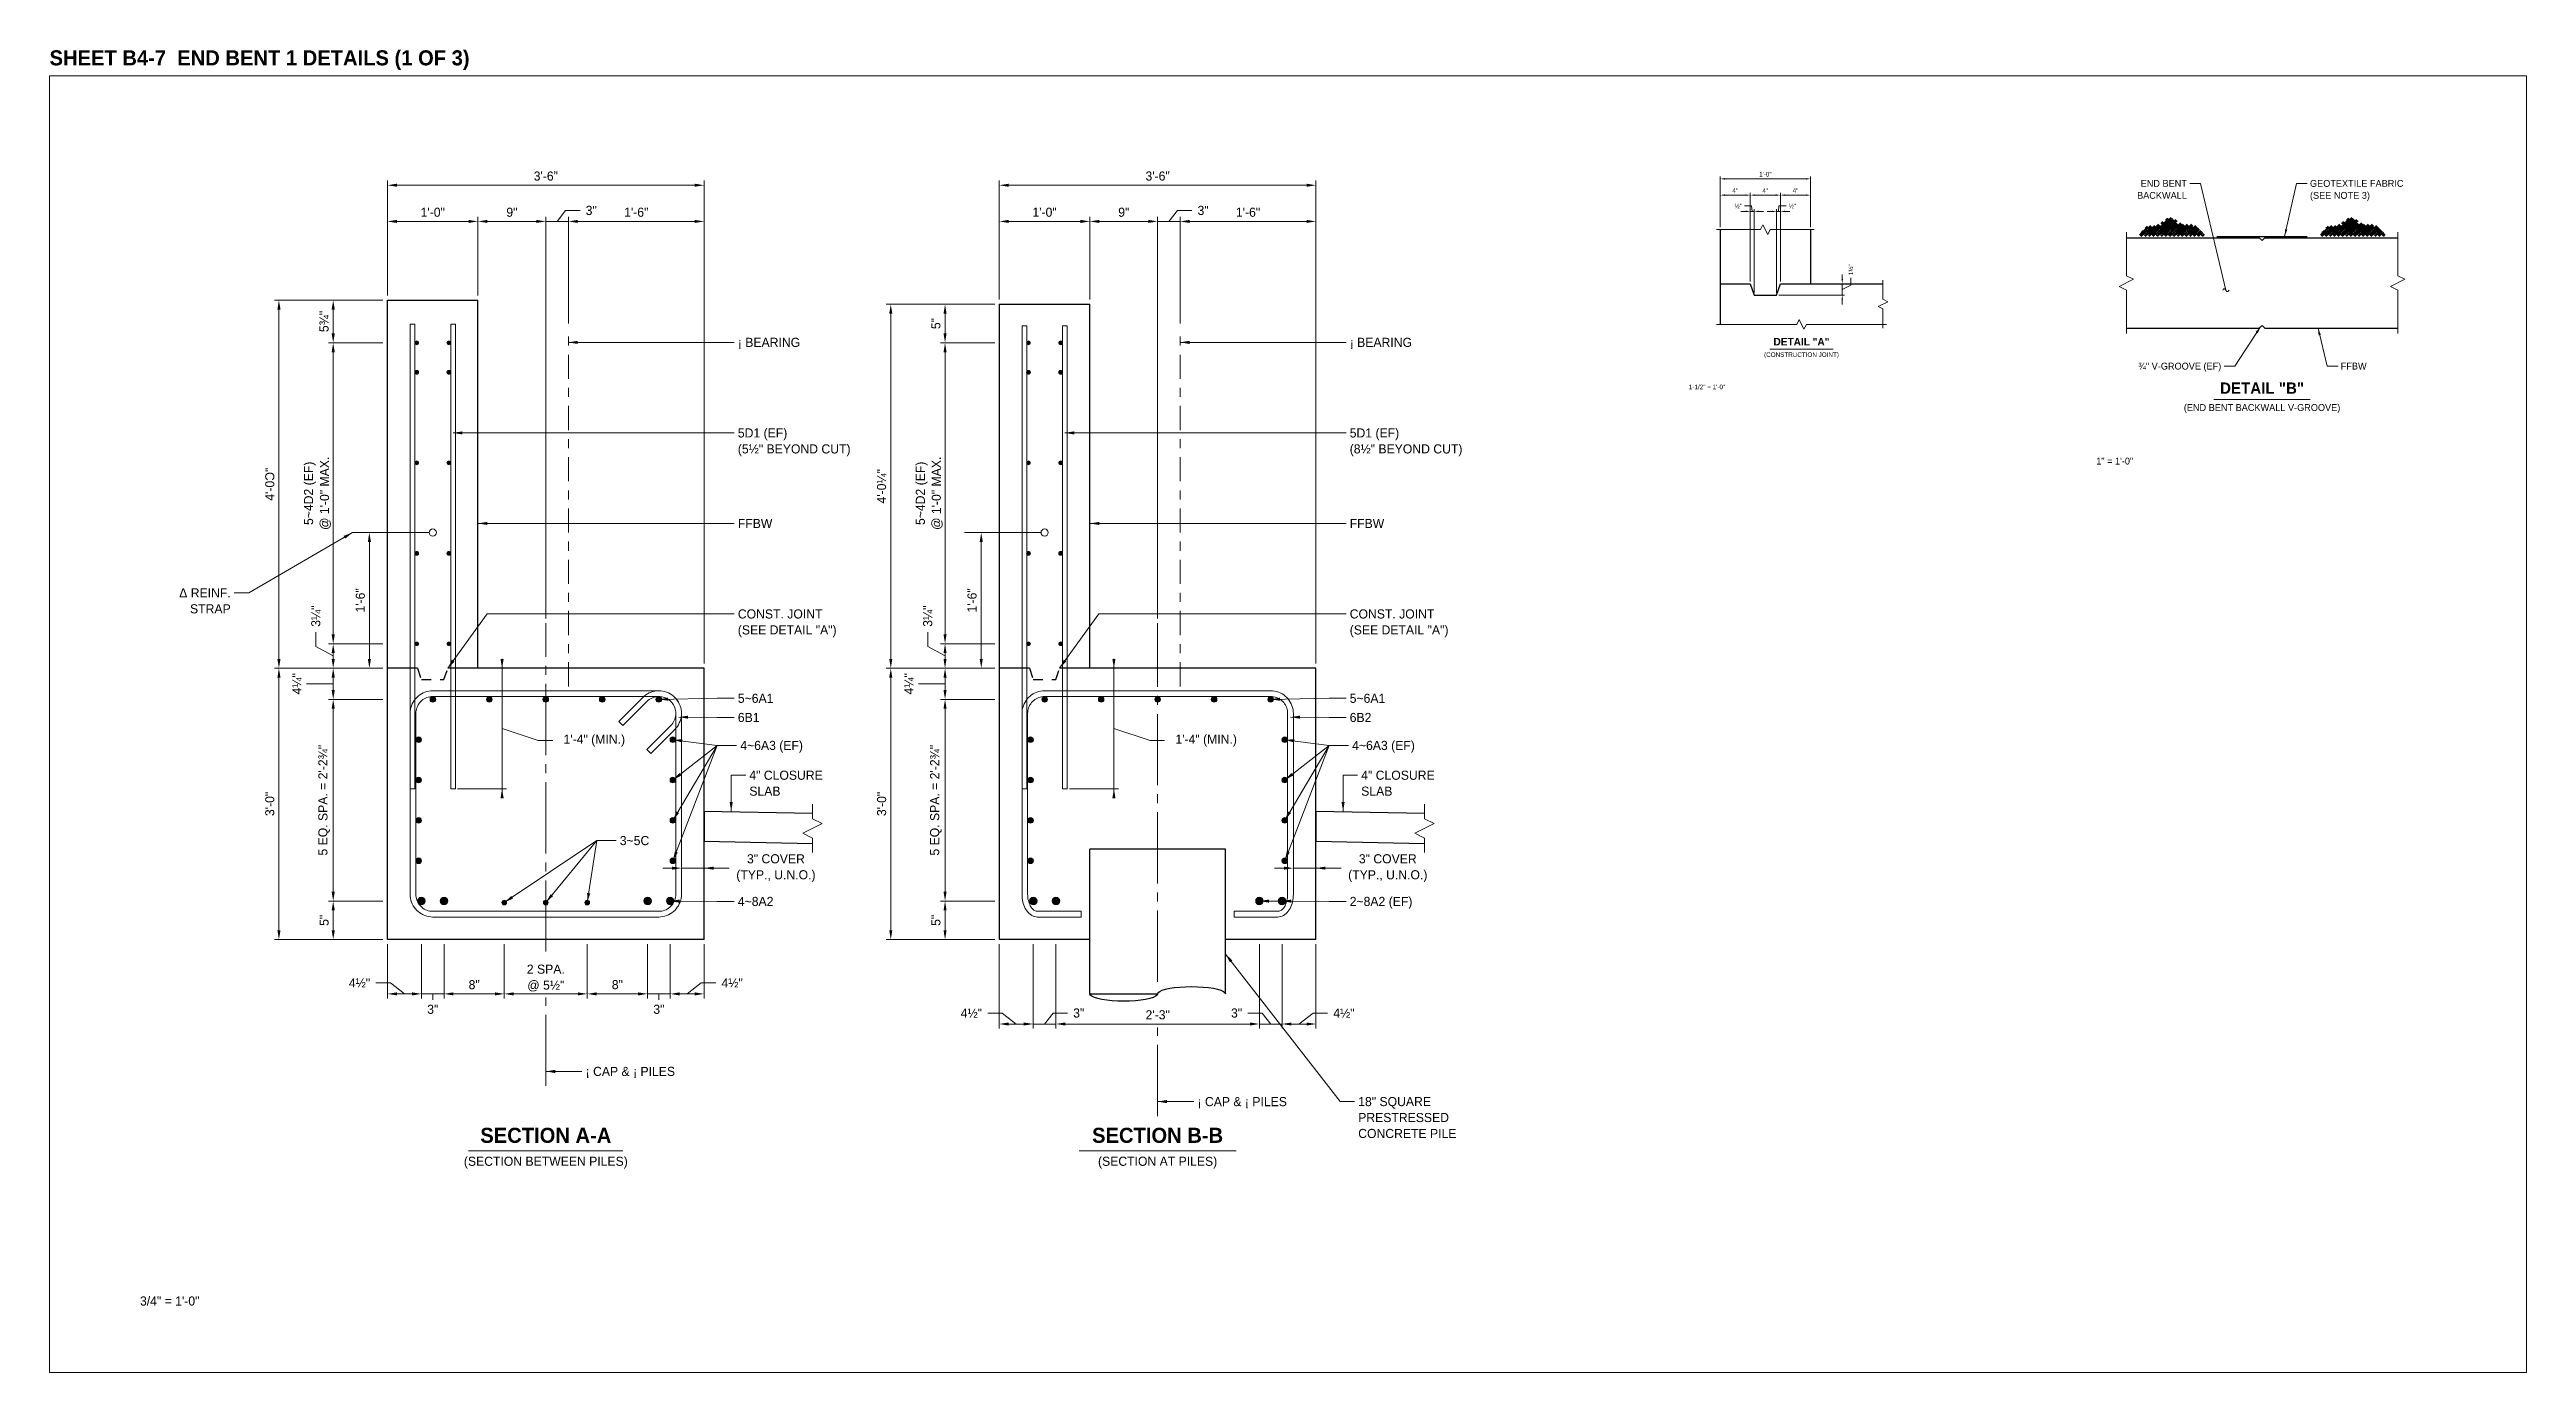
# Model space of a CAD drawing. Extents: x -1 to 861, y -26 to 2.
# Drawn here: x 59 to 86.39, y -13.33 to 1.29 of the extents above; entities that cross this region are included whole.
import ezdxf
from ezdxf.enums import TextEntityAlignment as Align

# ---------------------------------------------------------------- set-up
doc = ezdxf.new("R2010")
doc.units = 21
doc.header["$MEASUREMENT"] = 0
for name, pattern in [('DGN2', [0.12, 0.08, -0.04]), ('DGN4', [0.336, 0.2, -0.053, 0.03, -0.053]), ('DGN7', [0.726, 0.59, -0.053, 0.03, -0.053])]:
    doc.linetypes.add(name, pattern=pattern)
for name, color, linetype, lineweight in [('Border', 7, 'Continuous', 15), ('CL_Major', 1, 'DGN7', 9), ('CL_Minor', 7, 'DGN4', 9), ('Dimension', 7, 'Continuous', 9), ('Leader', 7, 'Continuous', 9), ('Patterning', 1, 'Continuous', 15), ('PileConc', 3, 'Continuous', 30), ('Rebar', 2, 'Continuous', 15), ('Rebar2', 2, 'Continuous', 15), ('SubStrConc', 3, 'Continuous', 30), ('SubStrConc2', 3, 'Continuous', 30), ('SubStrConc_h', 3, 'DGN2', 30), ('Symbols', 7, 'Continuous', 15), ('TextStructures', 7, 'Continuous', 9), ('WallMSEPanel', 3, 'Continuous', 30)]:
    doc.layers.add(name, color=color, linetype=linetype, lineweight=lineweight)
doc.styles.add('FDOT Bold (Large)', font='FDOTBold.ttf')
doc.styles.add('FDOT Structures', font='FDOT.ttf')
doc.styles.add('FDOT Structures Annotation', font='FDOT.ttf')

msp = doc.modelspace()

# ---------------------------------------------------------------- texts
at = {"layer": 'Border', "style": 'FDOT Bold (Large)'}
msp.add_text('SHEET B4-7  END BENT 1 DETAILS (1 OF 3)', height=0.16667, dxfattribs=at).set_placement((59, 1.067), align=Align.BOTTOM_LEFT)
at = {"layer": 'Border', "style": 'FDOT Structures'}
for s, height, p in [('1-1/2" = 1\'-0"', 0.0504, (77.125, -2.413)), ('1" = 1\'-0"', 0.0756, (81.629, -3.22)), ('3/4" = 1\'-0"', 0.1008, (60, -12.493))]:
    msp.add_text(s, height=height, dxfattribs=at).set_placement(p, align=Align.TOP_LEFT)
at = {"layer": 'Dimension', "attachment_point": 5, "line_spacing_factor": 1.05, "style": 'FDOT Structures Annotation', "bg_fill": 3, "box_fill_scale": 1.1, "bg_fill_color": 0}
for s, insert, char_height in [('3"', (64.989, -0.487), 0.1008), ('3"', (71.754, -0.487), 0.1008), ('½"', (77.671, -0.437), 0.0504), ('½"', (78.27, -0.437), 0.0504), ('4½"', (62.427, -9.027), 0.1008), ('4½"', (66.547, -9.027), 0.1008), ('3"', (63.237, -9.319), 0.1008), ('3"', (65.737, -9.319), 0.1008), ('4½"', (69.192, -9.36), 0.1008), ('4½"', (73.311, -9.36), 0.1008)]:
    msp.add_mtext(s, dxfattribs=dict(at, insert=insert, char_height=char_height))
at = {"layer": 'Dimension', "char_height": 0.1008, "attachment_point": 5, "rotation": 90, "line_spacing_factor": 1.05, "style": 'FDOT Structures Annotation', "bg_fill": 3, "box_fill_scale": 1.1, "bg_fill_color": 0}
for s, insert in [('5~4D2 (EF)\\P@ 1\'-0" MAX.', (68.726, -3.614)), ('3¼"', (68.71, -4.972)), ('4¼"', (61.736, -5.72)), ('4¼"', (68.501, -5.72))]:
    msp.add_mtext(s, dxfattribs=dict(at, insert=insert))
at = {"layer": 'TextStructures', "style": 'FDOT Structures'}
for s, height, p in [('¡ BEARING', 0.1008, (66.61, -1.945)), ('¡ BEARING', 0.1008, (73.375, -1.945)), ('FFBW', 0.0756, (84.332, -2.208)), ('FFBW', 0.1008, (66.61, -3.947)), ('FFBW', 0.1008, (73.375, -3.947)), ('5~6A1', 0.1008, (66.61, -5.88)), ('5~6A1', 0.1008, (73.375, -5.88)), ('6B1', 0.1008, (66.61, -6.092)), ('6B2', 0.1008, (73.375, -6.092)), ('4~6A3 (EF)', 0.1008, (66.637, -6.401)), ('4~6A3 (EF)', 0.1008, (73.402, -6.401)), ('3~5C', 0.1008, (65.305, -7.453)), ('4~8A2', 0.1008, (66.61, -8.126)), ('2~8A2 (EF)', 0.1008, (73.375, -8.126)), ('¡ CAP & ¡ PILES', 0.1008, (64.927, -10.005)), ('¡ CAP & ¡ PILES', 0.1008, (71.692, -10.339))]:
    msp.add_text(s, height=height, dxfattribs=at).set_placement(p, align=Align.MIDDLE_LEFT)
at = {"layer": 'TextStructures'}
for s, height, style, p in [('DETAIL "A"', 0.0833, 'FDOT Bold (Large)', (78.37, -2.004)), ('(CONSTRUCTION JOINT)', 0.0504, 'FDOT Structures', (78.37, -2.121)), ('DETAIL "B"', 0.125, 'FDOT Bold (Large)', (83.462, -2.551)), ('(END BENT BACKWALL V-GROOVE)', 0.0756, 'FDOT Structures', (83.462, -2.726)), ('SECTION A-A', 0.16667, 'FDOT Bold (Large)', (64.487, -10.845)), ('SECTION B-B', 0.16667, 'FDOT Bold (Large)', (71.251, -10.845)), ('(SECTION BETWEEN PILES)', 0.1008, 'FDOT Structures', (64.487, -11.079)), ('(SECTION AT PILES)', 0.1008, 'FDOT Structures', (71.251, -11.079))]:
    msp.add_text(s, height=height, dxfattribs=dict(at, style=style)).set_placement(p, align=Align.BOTTOM_CENTER)
at = {"layer": 'TextStructures', "style": 'FDOT Structures'}
msp.add_text('¾" V-GROOVE (EF)', height=0.0756, dxfattribs=at).set_placement((83.011, -2.208), align=Align.MIDDLE_RIGHT)
at = {"layer": 'TextStructures', "line_spacing_factor": 1.05, "style": 'FDOT Structures'}
for s, insert, char_height, attachment_point in [('END BENT\\PBACKWALL', (82.631, -0.15), 0.0756, 3), ('GEOTEXTILE FABRIC\\P(SEE NOTE 3)', (83.992, -0.15), 0.0756, 1), ('5D1 (EF)\\P(5½" BEYOND CUT)', (66.61, -2.896), 0.1008, 1), ('5D1 (EF)\\P(8½" BEYOND CUT)', (73.375, -2.896), 0.1008, 1), ('Δ REINF.\\PSTRAP', (61.003, -4.664), 0.1008, 3), ('CONST. JOINT\\P(SEE DETAIL "A")', (66.61, -4.897), 0.1008, 1), ('CONST. JOINT\\P(SEE DETAIL "A")', (73.375, -4.897), 0.1008, 1), ('4" CLOSURE\\PSLAB', (66.737, -6.68), 0.1008, 1), ('4" CLOSURE\\PSLAB', (73.502, -6.68), 0.1008, 1), ('18" SQUARE\\PPRESTRESSED\\PCONCRETE PILE', (73.469, -10.288), 0.1008, 1)]:
    msp.add_mtext(s, dxfattribs=dict(at, insert=insert, char_height=char_height, attachment_point=attachment_point))

# ---------------------------------------------------------------- hatches: boundary and pattern name
at = {"layer": 'Rebar'}
h = msp.add_hatch(color=256, dxfattribs=at)
h.dxf.hatch_style = 1
edge = h.paths.add_edge_path()
edge.add_arc((63.06, -1.95), 0.0208, 0, 360)
h = msp.add_hatch(color=256, dxfattribs=at)
h.dxf.hatch_style = 1
edge = h.paths.add_edge_path()
edge.add_arc((63.414, -1.95), 0.0208, 0, 360)
h = msp.add_hatch(color=256, dxfattribs=at)
h.dxf.hatch_style = 1
edge = h.paths.add_edge_path()
edge.add_arc((69.824, -1.95), 0.0208, 0, 360)
h = msp.add_hatch(color=256, dxfattribs=at)
h.dxf.hatch_style = 1
edge = h.paths.add_edge_path()
edge.add_arc((70.179, -1.95), 0.0208, 0, 360)
h = msp.add_hatch(color=256, dxfattribs=at)
h.dxf.hatch_style = 1
edge = h.paths.add_edge_path()
edge.add_arc((63.06, -2.277), 0.0208, 0, 360)
h = msp.add_hatch(color=256, dxfattribs=at)
h.dxf.hatch_style = 1
edge = h.paths.add_edge_path()
edge.add_arc((63.414, -2.277), 0.0208, 0, 360)
h = msp.add_hatch(color=256, dxfattribs=at)
h.dxf.hatch_style = 1
edge = h.paths.add_edge_path()
edge.add_arc((69.824, -2.277), 0.0208, 0, 360)
h = msp.add_hatch(color=256, dxfattribs=at)
h.dxf.hatch_style = 1
edge = h.paths.add_edge_path()
edge.add_arc((70.179, -2.277), 0.0208, 0, 360)
h = msp.add_hatch(color=256, dxfattribs=at)
h.dxf.hatch_style = 1
edge = h.paths.add_edge_path()
edge.add_arc((63.06, -3.277), 0.0208, 0, 360)
h = msp.add_hatch(color=256, dxfattribs=at)
h.dxf.hatch_style = 1
edge = h.paths.add_edge_path()
edge.add_arc((63.414, -3.277), 0.0208, 0, 360)
h = msp.add_hatch(color=256, dxfattribs=at)
h.dxf.hatch_style = 1
edge = h.paths.add_edge_path()
edge.add_arc((69.824, -3.277), 0.0208, 0, 360)
h = msp.add_hatch(color=256, dxfattribs=at)
h.dxf.hatch_style = 1
edge = h.paths.add_edge_path()
edge.add_arc((70.179, -3.277), 0.0208, 0, 360)
h = msp.add_hatch(color=256, dxfattribs=at)
h.dxf.hatch_style = 1
edge = h.paths.add_edge_path()
edge.add_arc((63.06, -4.277), 0.0208, 0, 360)
h = msp.add_hatch(color=256, dxfattribs=at)
h.dxf.hatch_style = 1
edge = h.paths.add_edge_path()
edge.add_arc((63.414, -4.277), 0.0208, 0, 360)
h = msp.add_hatch(color=256, dxfattribs=at)
h.dxf.hatch_style = 1
edge = h.paths.add_edge_path()
edge.add_arc((69.824, -4.277), 0.0208, 0, 360)
h = msp.add_hatch(color=256, dxfattribs=at)
h.dxf.hatch_style = 1
edge = h.paths.add_edge_path()
edge.add_arc((70.179, -4.277), 0.0208, 0, 360)
h = msp.add_hatch(color=256, dxfattribs=at)
h.dxf.hatch_style = 1
edge = h.paths.add_edge_path()
edge.add_arc((63.06, -5.277), 0.0208, 0, 360)
h = msp.add_hatch(color=256, dxfattribs=at)
h.dxf.hatch_style = 1
edge = h.paths.add_edge_path()
edge.add_arc((63.414, -5.277), 0.0208, 0, 360)
h = msp.add_hatch(color=256, dxfattribs=at)
h.dxf.hatch_style = 1
edge = h.paths.add_edge_path()
edge.add_arc((69.824, -5.277), 0.0208, 0, 360)
h = msp.add_hatch(color=256, dxfattribs=at)
h.dxf.hatch_style = 1
edge = h.paths.add_edge_path()
edge.add_arc((70.179, -5.277), 0.0208, 0, 360)
h = msp.add_hatch(color=256, dxfattribs=at)
h.dxf.hatch_style = 1
edge = h.paths.add_edge_path()
edge.add_arc((63.238, -5.892), 0.0312, 0, 360)
h = msp.add_hatch(color=256, dxfattribs=at)
h.dxf.hatch_style = 1
edge = h.paths.add_edge_path()
edge.add_arc((63.862, -5.892), 0.0312, 0, 360)
h = msp.add_hatch(color=256, dxfattribs=at)
h.dxf.hatch_style = 1
edge = h.paths.add_edge_path()
edge.add_arc((64.487, -5.892), 0.0312, 0, 360)
h = msp.add_hatch(color=256, dxfattribs=at)
h.dxf.hatch_style = 1
edge = h.paths.add_edge_path()
edge.add_arc((65.111, -5.892), 0.0312, 0, 360)
h = msp.add_hatch(color=256, dxfattribs=at)
h.dxf.hatch_style = 1
edge = h.paths.add_edge_path()
edge.add_arc((65.736, -5.892), 0.0312, 0, 360)
h = msp.add_hatch(color=256, dxfattribs=at)
h.dxf.hatch_style = 1
edge = h.paths.add_edge_path()
edge.add_arc((70.003, -5.892), 0.0312, 0, 360)
h = msp.add_hatch(color=256, dxfattribs=at)
h.dxf.hatch_style = 1
edge = h.paths.add_edge_path()
edge.add_arc((70.627, -5.892), 0.0312, 0, 360)
h = msp.add_hatch(color=256, dxfattribs=at)
h.dxf.hatch_style = 1
edge = h.paths.add_edge_path()
edge.add_arc((71.252, -5.892), 0.0312, 0, 360)
h = msp.add_hatch(color=256, dxfattribs=at)
h.dxf.hatch_style = 1
edge = h.paths.add_edge_path()
edge.add_arc((71.876, -5.892), 0.0312, 0, 360)
h = msp.add_hatch(color=256, dxfattribs=at)
h.dxf.hatch_style = 1
edge = h.paths.add_edge_path()
edge.add_arc((72.501, -5.892), 0.0312, 0, 360)
h = msp.add_hatch(color=256, dxfattribs=at)
h.dxf.hatch_style = 1
edge = h.paths.add_edge_path()
edge.add_arc((63.081, -6.338), 0.0312, 0, 360)
h = msp.add_hatch(color=256, dxfattribs=at)
h.dxf.hatch_style = 1
edge = h.paths.add_edge_path()
edge.add_arc((65.892, -6.338), 0.0312, 0, 360)
h = msp.add_hatch(color=256, dxfattribs=at)
h.dxf.hatch_style = 1
edge = h.paths.add_edge_path()
edge.add_arc((69.846, -6.338), 0.0312, 0, 360)
h = msp.add_hatch(color=256, dxfattribs=at)
h.dxf.hatch_style = 1
edge = h.paths.add_edge_path()
edge.add_arc((72.657, -6.338), 0.0312, 0, 360)
h = msp.add_hatch(color=256, dxfattribs=at)
h.dxf.hatch_style = 1
edge = h.paths.add_edge_path()
edge.add_arc((63.081, -6.784), 0.0312, 0, 360)
h = msp.add_hatch(color=256, dxfattribs=at)
h.dxf.hatch_style = 1
edge = h.paths.add_edge_path()
edge.add_arc((65.892, -6.784), 0.0312, 0, 360)
h = msp.add_hatch(color=256, dxfattribs=at)
h.dxf.hatch_style = 1
edge = h.paths.add_edge_path()
edge.add_arc((69.846, -6.784), 0.0312, 0, 360)
h = msp.add_hatch(color=256, dxfattribs=at)
h.dxf.hatch_style = 1
edge = h.paths.add_edge_path()
edge.add_arc((72.657, -6.784), 0.0312, 0, 360)
h = msp.add_hatch(color=256, dxfattribs=at)
h.dxf.hatch_style = 1
edge = h.paths.add_edge_path()
edge.add_arc((63.081, -7.23), 0.0312, 0, 360)
h = msp.add_hatch(color=256, dxfattribs=at)
h.dxf.hatch_style = 1
edge = h.paths.add_edge_path()
edge.add_arc((65.892, -7.23), 0.0312, 0, 360)
h = msp.add_hatch(color=256, dxfattribs=at)
h.dxf.hatch_style = 1
edge = h.paths.add_edge_path()
edge.add_arc((69.846, -7.23), 0.0312, 0, 360)
h = msp.add_hatch(color=256, dxfattribs=at)
h.dxf.hatch_style = 1
edge = h.paths.add_edge_path()
edge.add_arc((72.657, -7.23), 0.0312, 0, 360)
h = msp.add_hatch(color=256, dxfattribs=at)
h.dxf.hatch_style = 1
edge = h.paths.add_edge_path()
edge.add_arc((63.081, -7.676), 0.0312, 0, 360)
h = msp.add_hatch(color=256, dxfattribs=at)
h.dxf.hatch_style = 1
edge = h.paths.add_edge_path()
edge.add_arc((65.892, -7.676), 0.0312, 0, 360)
h = msp.add_hatch(color=256, dxfattribs=at)
h.dxf.hatch_style = 1
edge = h.paths.add_edge_path()
edge.add_arc((69.846, -7.676), 0.0312, 0, 360)
h = msp.add_hatch(color=256, dxfattribs=at)
h.dxf.hatch_style = 1
edge = h.paths.add_edge_path()
edge.add_arc((72.657, -7.676), 0.0312, 0, 360)
h = msp.add_hatch(color=256, dxfattribs=at)
h.dxf.hatch_style = 1
edge = h.paths.add_edge_path()
edge.add_arc((63.112, -8.122), 0.0417, 0, 360)
h = msp.add_hatch(color=256, dxfattribs=at)
h.dxf.hatch_style = 1
edge = h.paths.add_edge_path()
edge.add_arc((63.362, -8.122), 0.0417, 0, 360)
h = msp.add_hatch(color=256, dxfattribs=at)
h.dxf.hatch_style = 1
edge = h.paths.add_edge_path()
edge.add_arc((64.028, -8.138), 0.026, 0, 360)
h = msp.add_hatch(color=256, dxfattribs=at)
h.dxf.hatch_style = 1
edge = h.paths.add_edge_path()
edge.add_arc((64.487, -8.138), 0.026, 0, 360)
h = msp.add_hatch(color=256, dxfattribs=at)
h.dxf.hatch_style = 1
edge = h.paths.add_edge_path()
edge.add_arc((64.945, -8.138), 0.026, 0, 360)
h = msp.add_hatch(color=256, dxfattribs=at)
h.dxf.hatch_style = 1
edge = h.paths.add_edge_path()
edge.add_arc((65.612, -8.122), 0.0417, 0, 360)
h = msp.add_hatch(color=256, dxfattribs=at)
h.dxf.hatch_style = 1
edge = h.paths.add_edge_path()
edge.add_arc((65.862, -8.122), 0.0417, 0, 360)
h = msp.add_hatch(color=256, dxfattribs=at)
h.dxf.hatch_style = 1
edge = h.paths.add_edge_path()
edge.add_arc((69.877, -8.122), 0.0417, 0, 360)
h = msp.add_hatch(color=256, dxfattribs=at)
h.dxf.hatch_style = 1
edge = h.paths.add_edge_path()
edge.add_arc((70.127, -8.122), 0.0417, 0, 360)
h = msp.add_hatch(color=256, dxfattribs=at)
h.dxf.hatch_style = 1
edge = h.paths.add_edge_path()
edge.add_arc((72.377, -8.122), 0.0417, 0, 360)
h = msp.add_hatch(color=256, dxfattribs=at)
h.dxf.hatch_style = 1
edge = h.paths.add_edge_path()
edge.add_arc((72.627, -8.122), 0.0417, 0, 360)

# ---------------------------------------------------------------- linework, layer by layer
at = {"layer": 'CL_Major', "ltscale": 1.333333}
for p, q in [((64.487, -8.681), (64.487, -5.048)), ((71.251, -9.014), (71.251, -5.048)), ((64.487, -10.165), (64.487, -9.188)), ((71.251, -10.499), (71.251, -9.521))]:
    msp.add_line(p, q, dxfattribs=at)
at = {"layer": 'CL_Minor', "ltscale": 1.333333}
for p, q in [((64.736, -5.748), (64.736, -1.785)), ((71.501, -5.748), (71.501, -1.785))]:
    msp.add_line(p, q, dxfattribs=at)
at = {"layer": 'Dimension'}
for p, q in [((62.736, -1.428), (62.736, -0.157)), ((62.841, -0.208), (66.133, -0.208)), ((66.237, -5.497), (66.237, -0.157)), ((69.501, -1.473), (69.501, -0.157)), ((69.605, -0.208), (72.898, -0.208)), ((73.002, -5.497), (73.002, -0.157)), ((77.47, -0.672), (77.47, -0.292)), ((77.856, -0.317), (78.085, -0.317)), ((77.898, -0.497), (77.95, -0.497)), ((78.043, -0.497), (77.991, -0.497)), ((78.47, -0.672), (78.47, -0.292)), ((62.736, -1.428), (62.736, -0.557)), ((62.841, -0.608), (63.633, -0.608)), ((63.737, -1.428), (63.737, -0.557)), ((63.737, -1.428), (63.737, -0.557)), ((63.841, -0.608), (64.382, -0.608)), ((64.487, -4.997), (64.487, -0.557)), ((64.487, -4.997), (64.487, -0.557)), ((64.487, -0.608), (64.736, -0.608)), ((64.736, -1.735), (64.736, -0.557)), ((64.736, -1.735), (64.736, -0.557)), ((66.237, -5.497), (66.237, -0.557)), ((69.501, -1.473), (69.501, -0.557)), ((69.605, -0.608), (70.398, -0.608)), ((70.502, -1.473), (70.502, -0.557)), ((70.502, -1.473), (70.502, -0.557)), ((70.606, -0.608), (71.147, -0.608)), ((71.251, -4.997), (71.251, -0.557)), ((71.251, -4.997), (71.251, -0.557)), ((71.251, -0.608), (71.501, -0.608)), ((71.501, -1.735), (71.501, -0.557)), ((71.501, -1.735), (71.501, -0.557)), ((73.002, -5.497), (73.002, -0.557)), ((61.536, -5.444), (61.536, -1.583)), ((62.686, -1.479), (62.086, -1.479)), ((62.136, -1.846), (62.136, -1.583)), ((69.451, -1.524), (68.251, -1.524)), ((68.301, -5.444), (68.301, -1.628)), ((69.451, -1.524), (68.851, -1.524)), ((68.901, -1.846), (68.901, -1.628)), ((78.121, -1.422), (78.846, -1.422)), ((78.82, -1.474), (78.82, -1.526)), ((62.686, -1.95), (62.086, -1.95)), ((62.686, -1.95), (62.086, -1.95)), ((69.451, -1.95), (68.851, -1.95)), ((69.451, -1.95), (68.851, -1.95)), ((62.536, -5.444), (62.536, -4.152)), ((69.301, -5.444), (69.301, -4.152)), ((62.686, -5.277), (62.086, -5.277)), ((62.686, -5.277), (62.086, -5.277)), ((62.136, -5.444), (62.136, -5.381)), ((64.003, -5.444), (64.003, -6.985)), ((69.451, -5.277), (68.851, -5.277)), ((69.451, -5.277), (68.851, -5.277)), ((68.901, -5.444), (68.901, -5.381)), ((70.768, -5.444), (70.768, -6.985)), ((61.536, -8.444), (61.536, -5.652)), ((62.686, -5.548), (62.086, -5.548)), ((62.686, -5.548), (62.086, -5.548)), ((62.136, -5.788), (62.136, -5.652)), ((62.686, -5.548), (62.486, -5.548)), ((68.301, -8.444), (68.301, -5.652)), ((69.451, -5.548), (68.851, -5.548)), ((69.451, -5.548), (68.851, -5.548)), ((68.901, -5.788), (68.901, -5.652)), ((69.451, -5.548), (69.251, -5.548)), ((62.686, -5.892), (62.086, -5.892)), ((62.686, -5.892), (62.086, -5.892)), ((62.136, -8.018), (62.136, -5.996)), ((69.451, -5.892), (68.851, -5.892)), ((69.451, -5.892), (68.851, -5.892)), ((68.901, -8.018), (68.901, -5.996)), ((63.511, -6.881), (64.054, -6.881)), ((70.276, -6.881), (70.819, -6.881)), ((65.883, -7.758), (65.779, -7.758)), ((65.987, -7.758), (66.237, -7.758)), ((66.341, -7.758), (66.445, -7.758)), ((72.647, -7.758), (72.543, -7.758)), ((72.752, -7.758), (73.002, -7.758)), ((73.106, -7.758), (73.21, -7.758)), ((62.686, -8.122), (62.086, -8.122)), ((62.686, -8.122), (62.086, -8.122)), ((69.451, -8.122), (68.851, -8.122)), ((69.451, -8.122), (68.851, -8.122)), ((62.136, -8.444), (62.136, -8.226)), ((68.901, -8.444), (68.901, -8.226)), ((62.686, -8.548), (61.486, -8.548)), ((62.686, -8.548), (62.086, -8.548)), ((62.736, -8.598), (62.736, -9.198)), ((64.028, -8.598), (64.028, -9.198)), ((64.028, -8.598), (64.028, -9.198)), ((64.945, -8.598), (64.945, -9.198)), ((64.945, -8.598), (64.945, -9.198)), ((66.237, -8.598), (66.237, -9.198)), ((69.451, -8.548), (68.251, -8.548)), ((69.451, -8.548), (68.851, -8.548)), ((69.501, -8.598), (69.501, -9.531)), ((69.877, -8.598), (69.877, -9.531)), ((69.877, -8.598), (69.877, -9.531)), ((70.127, -8.598), (70.127, -9.531)), ((70.127, -8.598), (70.127, -9.531)), ((72.377, -8.598), (72.377, -9.531)), ((72.377, -8.598), (72.377, -9.531)), ((72.627, -8.598), (72.627, -9.531)), ((72.627, -8.598), (72.627, -9.531)), ((73.002, -8.598), (73.002, -9.531)), ((62.841, -9.148), (63.007, -9.148)), ((63.007, -9.148), (62.903, -9.148)), ((63.466, -9.148), (63.57, -9.148)), ((63.466, -9.148), (63.924, -9.148)), ((65.049, -9.148), (65.507, -9.148)), ((65.966, -9.148), (66.07, -9.148)), ((65.966, -9.148), (66.133, -9.148)), ((69.605, -9.481), (69.772, -9.481)), ((69.772, -9.481), (69.668, -9.481)), ((69.877, -9.481), (70.127, -9.481)), ((72.377, -9.481), (72.627, -9.481)), ((72.731, -9.481), (72.835, -9.481)), ((72.731, -9.481), (72.898, -9.481))]:
    msp.add_line(p, q, dxfattribs=at)
for points in [[(62.841, -0.225), (62.736, -0.208), (62.841, -0.191)], [(66.133, -0.191), (66.237, -0.208), (66.133, -0.225)], [(69.605, -0.225), (69.501, -0.208), (69.605, -0.191)], [(72.898, -0.191), (73.002, -0.208), (72.898, -0.225)], [(62.841, -0.625), (62.736, -0.608), (62.841, -0.591)], [(63.633, -0.591), (63.737, -0.608), (63.633, -0.625)], [(63.841, -0.625), (63.737, -0.608), (63.841, -0.591)], [(64.382, -0.591), (64.487, -0.608), (64.382, -0.625)], [(64.382, -0.591), (64.487, -0.608), (64.382, -0.625)], [(66.133, -0.591), (66.237, -0.608), (66.133, -0.625)], [(69.605, -0.625), (69.501, -0.608), (69.605, -0.591)], [(70.398, -0.591), (70.502, -0.608), (70.398, -0.625)], [(70.606, -0.625), (70.502, -0.608), (70.606, -0.591)], [(71.147, -0.591), (71.251, -0.608), (71.147, -0.625)], [(71.147, -0.591), (71.251, -0.608), (71.147, -0.625)], [(72.898, -0.591), (73.002, -0.608), (72.898, -0.625)], [(61.519, -1.583), (61.536, -1.479), (61.554, -1.583)], [(68.284, -1.628), (68.301, -1.524), (68.318, -1.628)], [(78.812, -1.474), (78.82, -1.422), (78.829, -1.474)], [(62.119, -2.054), (62.136, -1.95), (62.154, -2.054)], [(68.884, -2.054), (68.901, -1.95), (68.918, -2.054)], [(62.519, -4.152), (62.536, -4.048), (62.554, -4.152)], [(69.284, -4.152), (69.301, -4.048), (69.318, -4.152)], [(62.119, -5.381), (62.136, -5.277), (62.154, -5.381)], [(62.154, -5.444), (62.136, -5.548), (62.119, -5.444)], [(62.554, -5.444), (62.536, -5.548), (62.519, -5.444)], [(64.021, -5.444), (64.003, -5.548), (63.986, -5.444)], [(68.884, -5.381), (68.901, -5.277), (68.918, -5.381)], [(68.918, -5.444), (68.901, -5.548), (68.884, -5.444)], [(69.318, -5.444), (69.301, -5.548), (69.284, -5.444)], [(70.785, -5.444), (70.768, -5.548), (70.751, -5.444)], [(62.119, -5.652), (62.136, -5.548), (62.154, -5.652)], [(68.884, -5.652), (68.901, -5.548), (68.918, -5.652)], [(62.154, -5.788), (62.136, -5.892), (62.119, -5.788)], [(62.119, -5.996), (62.136, -5.892), (62.154, -5.996)], [(68.918, -5.788), (68.901, -5.892), (68.884, -5.788)], [(68.884, -5.996), (68.901, -5.892), (68.918, -5.996)], [(63.986, -6.985), (64.003, -6.881), (64.021, -6.985)], [(70.751, -6.985), (70.768, -6.881), (70.785, -6.985)], [(65.883, -7.741), (65.987, -7.758), (65.883, -7.775)], [(66.341, -7.775), (66.237, -7.758), (66.341, -7.741)], [(72.647, -7.741), (72.752, -7.758), (72.647, -7.775)], [(73.106, -7.775), (73.002, -7.758), (73.106, -7.741)], [(62.154, -8.018), (62.136, -8.122), (62.119, -8.018)], [(68.918, -8.018), (68.901, -8.122), (68.884, -8.018)], [(61.554, -8.444), (61.536, -8.548), (61.519, -8.444)], [(68.318, -8.444), (68.301, -8.548), (68.284, -8.444)], [(62.841, -9.165), (62.736, -9.148), (62.841, -9.131)], [(63.924, -9.131), (64.028, -9.148), (63.924, -9.165)], [(65.049, -9.165), (64.945, -9.148), (65.049, -9.131)], [(66.133, -9.131), (66.237, -9.148), (66.133, -9.165)], [(69.605, -9.498), (69.501, -9.481), (69.605, -9.464)], [(69.772, -9.464), (69.877, -9.481), (69.772, -9.498)], [(69.772, -9.464), (69.877, -9.481), (69.772, -9.498)], [(72.731, -9.498), (72.627, -9.481), (72.731, -9.464)], [(72.731, -9.498), (72.627, -9.481), (72.731, -9.464)], [(72.898, -9.464), (73.002, -9.481), (72.898, -9.498)]]:
    msp.add_solid(points, dxfattribs=at)
at = {"layer": 'Leader'}
for p, q in [((65.892, -6.338), (66.383, -6.401)), ((65.892, -7.676), (66.383, -6.401)), ((65.892, -7.23), (66.383, -6.401)), ((65.892, -6.784), (66.383, -6.401)), ((66.383, -6.401), (66.597, -6.401)), ((72.657, -6.338), (73.148, -6.401)), ((72.657, -7.676), (73.148, -6.401)), ((72.657, -7.23), (73.148, -6.401)), ((72.657, -6.784), (73.148, -6.401)), ((73.148, -6.401), (73.362, -6.401)), ((64.028, -8.138), (65.052, -7.453)), ((64.487, -8.138), (65.052, -7.453)), ((64.945, -8.138), (65.052, -7.453)), ((65.052, -7.453), (65.265, -7.453)), ((72.627, -8.122), (72.377, -8.122))]:
    msp.add_line(p, q, dxfattribs=at)
for points in [[(83.062, -1.368), (82.782, -0.188), (82.662, -0.188)], [(83.712, -0.774), (83.842, -0.188), (83.962, -0.188)], [(83.027, -1.368), (83.032, -1.36), (83.038, -1.354), (83.044, -1.352), (83.05, -1.354), (83.056, -1.36), (83.062, -1.368), (83.067, -1.376), (83.073, -1.381), (83.079, -1.384), (83.085, -1.381), (83.091, -1.376), (83.097, -1.368)], [(83.446, -1.772), (83.162, -2.208), (83.042, -2.208)], [(84.082, -1.788), (84.182, -2.208), (84.302, -2.208)], [(64.736, -1.945), (66.383, -1.945), (66.57, -1.945)], [(71.501, -1.945), (73.148, -1.945), (73.335, -1.945)], [(63.461, -2.946), (66.383, -2.946), (66.57, -2.946)], [(70.225, -2.946), (73.148, -2.946), (73.335, -2.946)], [(62.35, -4.048), (61.203, -4.714), (61.043, -4.714)], [(63.737, -3.947), (66.383, -3.947), (66.57, -3.947)], [(70.502, -3.947), (73.148, -3.947), (73.335, -3.947)], [(63.403, -5.548), (63.837, -4.948), (66.57, -4.948)], [(70.168, -5.548), (70.602, -4.948), (73.335, -4.948)], [(65.736, -5.892), (66.383, -5.88), (66.57, -5.88)], [(72.501, -5.892), (73.148, -5.88), (73.335, -5.88)], [(65.956, -6.088), (66.383, -6.092), (66.57, -6.092)], [(72.72, -6.088), (73.148, -6.092), (73.335, -6.092)], [(66.537, -7.13), (66.537, -6.73), (66.697, -6.73)], [(73.302, -7.13), (73.302, -6.73), (73.462, -6.73)], [(65.862, -8.122), (66.383, -8.126), (66.57, -8.126)], [(72.627, -8.122), (73.148, -8.126), (73.335, -8.126)], [(64.487, -10.005), (64.887, -10.005)], [(71.251, -10.339), (71.651, -10.339)]]:
    msp.add_lwpolyline(points, dxfattribs=at)
for points in [[(83.712, -0.774), (83.716, -0.695), (83.741, -0.7)], [(83.446, -1.772), (83.414, -1.845), (83.392, -1.83)], [(84.082, -1.788), (84.112, -1.861), (84.087, -1.867)], [(64.736, -1.945), (64.84, -1.928), (64.84, -1.963)], [(71.501, -1.945), (71.605, -1.928), (71.605, -1.963)], [(63.461, -2.946), (63.565, -2.929), (63.565, -2.963)], [(70.225, -2.946), (70.33, -2.929), (70.33, -2.963)], [(62.35, -4.048), (62.269, -4.115), (62.251, -4.085)], [(63.737, -3.947), (63.841, -3.93), (63.841, -3.964)], [(70.502, -3.947), (70.606, -3.93), (70.606, -3.964)], [(63.403, -5.548), (63.45, -5.453), (63.478, -5.474)], [(70.168, -5.548), (70.215, -5.453), (70.243, -5.474)], [(65.736, -5.892), (65.839, -5.873), (65.84, -5.907)], [(72.501, -5.892), (72.604, -5.873), (72.605, -5.907)], [(65.956, -6.088), (66.06, -6.072), (66.06, -6.106)], [(72.72, -6.088), (72.825, -6.072), (72.824, -6.106)], [(65.892, -6.338), (65.998, -6.334), (65.993, -6.368)], [(72.657, -6.338), (72.763, -6.334), (72.758, -6.368)], [(65.892, -6.784), (65.964, -6.706), (65.985, -6.734)], [(72.657, -6.784), (72.729, -6.706), (72.75, -6.734)], [(66.537, -7.13), (66.519, -7.026), (66.554, -7.026)], [(73.302, -7.13), (73.284, -7.026), (73.319, -7.026)], [(65.892, -7.23), (65.931, -7.132), (65.96, -7.149)], [(72.657, -7.23), (72.695, -7.132), (72.725, -7.149)], [(65.892, -7.676), (65.914, -7.573), (65.946, -7.585)], [(72.657, -7.676), (72.679, -7.573), (72.711, -7.585)], [(64.028, -8.138), (64.105, -8.065), (64.124, -8.094)], [(64.487, -8.138), (64.54, -8.046), (64.566, -8.068)], [(64.945, -8.138), (64.944, -8.032), (64.978, -8.037)], [(65.862, -8.122), (65.966, -8.105), (65.966, -8.14)], [(72.377, -8.122), (72.481, -8.105), (72.481, -8.139)], [(72.627, -8.122), (72.731, -8.105), (72.731, -8.14)], [(72.002, -8.708), (72.079, -8.779), (72.052, -8.801)], [(64.487, -10.005), (64.591, -9.988), (64.591, -10.023)], [(71.251, -10.339), (71.356, -10.321), (71.356, -10.356)]]:
    msp.add_solid(points, dxfattribs=at)
at = {"layer": 'Patterning'}
for p, q in [((82.107, -0.758), (82.13, -0.735)), ((82.115, -0.766), (82.138, -0.744)), ((82.124, -0.73), (82.147, -0.707)), ((82.124, -0.775), (82.147, -0.752)), ((82.152, -0.752), (82.13, -0.73)), ((82.161, -0.744), (82.138, -0.721)), ((82.169, -0.735), (82.147, -0.713)), ((82.152, -0.713), (82.175, -0.69)), ((82.152, -0.758), (82.175, -0.735)), ((82.161, -0.721), (82.183, -0.699)), ((82.161, -0.766), (82.183, -0.744)), ((82.169, -0.684), (82.192, -0.662)), ((82.169, -0.73), (82.192, -0.707)), ((82.169, -0.775), (82.192, -0.752)), ((82.197, -0.707), (82.175, -0.684)), ((82.197, -0.752), (82.175, -0.73)), ((82.206, -0.699), (82.183, -0.676)), ((82.206, -0.744), (82.183, -0.721)), ((82.214, -0.69), (82.192, -0.667)), ((82.214, -0.735), (82.192, -0.713)), ((82.197, -0.713), (82.22, -0.69)), ((82.197, -0.758), (82.22, -0.735)), ((82.206, -0.676), (82.229, -0.653)), ((82.206, -0.721), (82.229, -0.699)), ((82.206, -0.766), (82.229, -0.744)), ((82.214, -0.684), (82.237, -0.662)), ((82.214, -0.73), (82.237, -0.707)), ((82.214, -0.775), (82.237, -0.752)), ((82.243, -0.707), (82.22, -0.684)), ((82.243, -0.752), (82.22, -0.73)), ((82.251, -0.699), (82.229, -0.676)), ((82.251, -0.744), (82.229, -0.721)), ((82.26, -0.69), (82.237, -0.667)), ((82.26, -0.735), (82.237, -0.713)), ((82.243, -0.713), (82.265, -0.69)), ((82.243, -0.758), (82.265, -0.735)), ((82.251, -0.676), (82.274, -0.653)), ((82.251, -0.721), (82.274, -0.699)), ((82.251, -0.766), (82.274, -0.744)), ((82.26, -0.684), (82.282, -0.662)), ((82.26, -0.73), (82.282, -0.707)), ((82.26, -0.775), (82.282, -0.752)), ((82.288, -0.707), (82.265, -0.684)), ((82.288, -0.752), (82.265, -0.73)), ((82.296, -0.699), (82.274, -0.676)), ((82.296, -0.744), (82.274, -0.721)), ((82.305, -0.69), (82.282, -0.667)), ((82.305, -0.735), (82.282, -0.713)), ((82.288, -0.667), (82.311, -0.645)), ((82.288, -0.713), (82.311, -0.69)), ((82.288, -0.758), (82.311, -0.735)), ((82.296, -0.676), (82.319, -0.653)), ((82.296, -0.721), (82.319, -0.699)), ((82.296, -0.766), (82.319, -0.744)), ((82.305, -0.684), (82.328, -0.662)), ((82.305, -0.73), (82.328, -0.707)), ((82.305, -0.775), (82.328, -0.752)), ((82.333, -0.662), (82.311, -0.639)), ((82.333, -0.707), (82.311, -0.684)), ((82.333, -0.752), (82.311, -0.73)), ((82.342, -0.699), (82.319, -0.676)), ((82.342, -0.744), (82.319, -0.721)), ((82.35, -0.69), (82.328, -0.667)), ((82.35, -0.735), (82.328, -0.713)), ((82.333, -0.667), (82.356, -0.645)), ((82.333, -0.713), (82.356, -0.69)), ((82.333, -0.758), (82.356, -0.735)), ((82.342, -0.631), (82.364, -0.608)), ((82.342, -0.676), (82.364, -0.653)), ((82.342, -0.721), (82.364, -0.699)), ((82.342, -0.766), (82.364, -0.744)), ((82.35, -0.639), (82.373, -0.617)), ((82.35, -0.684), (82.373, -0.662)), ((82.35, -0.73), (82.373, -0.707)), ((82.35, -0.775), (82.373, -0.752)), ((82.378, -0.662), (82.356, -0.639)), ((82.378, -0.707), (82.356, -0.684)), ((82.378, -0.752), (82.356, -0.73)), ((82.387, -0.653), (82.364, -0.631)), ((82.387, -0.699), (82.364, -0.676)), ((82.387, -0.744), (82.364, -0.721)), ((82.395, -0.645), (82.373, -0.622)), ((82.395, -0.69), (82.373, -0.667)), ((82.395, -0.735), (82.373, -0.713)), ((82.378, -0.622), (82.401, -0.6)), ((82.378, -0.667), (82.401, -0.645)), ((82.378, -0.713), (82.401, -0.69)), ((82.378, -0.758), (82.401, -0.735)), ((82.387, -0.631), (82.41, -0.608)), ((82.387, -0.676), (82.41, -0.653)), ((82.387, -0.721), (82.41, -0.699)), ((82.387, -0.766), (82.41, -0.744)), ((82.395, -0.594), (82.418, -0.571)), ((82.395, -0.639), (82.418, -0.617)), ((82.395, -0.684), (82.418, -0.662)), ((82.395, -0.73), (82.418, -0.707)), ((82.395, -0.775), (82.418, -0.752)), ((82.424, -0.617), (82.401, -0.594)), ((82.424, -0.662), (82.401, -0.639)), ((82.424, -0.707), (82.401, -0.684)), ((82.424, -0.752), (82.401, -0.73)), ((82.432, -0.608), (82.41, -0.585)), ((82.432, -0.653), (82.41, -0.631)), ((82.432, -0.699), (82.41, -0.676)), ((82.432, -0.744), (82.41, -0.721)), ((82.441, -0.6), (82.418, -0.577)), ((82.441, -0.645), (82.418, -0.622)), ((82.441, -0.69), (82.418, -0.667)), ((82.441, -0.735), (82.418, -0.713)), ((82.424, -0.622), (82.446, -0.6)), ((82.424, -0.667), (82.446, -0.645)), ((82.424, -0.713), (82.446, -0.69)), ((82.424, -0.758), (82.446, -0.735)), ((82.432, -0.585), (82.455, -0.563)), ((82.432, -0.631), (82.455, -0.608)), ((82.432, -0.676), (82.455, -0.653)), ((82.432, -0.721), (82.455, -0.699)), ((82.432, -0.766), (82.455, -0.744)), ((82.441, -0.594), (82.463, -0.571)), ((82.441, -0.639), (82.463, -0.617)), ((82.441, -0.684), (82.463, -0.662)), ((82.441, -0.73), (82.463, -0.707)), ((82.441, -0.775), (82.463, -0.752)), ((82.469, -0.617), (82.446, -0.594)), ((82.469, -0.662), (82.446, -0.639)), ((82.469, -0.707), (82.446, -0.684)), ((82.469, -0.752), (82.446, -0.73)), ((82.477, -0.608), (82.455, -0.585)), ((82.477, -0.653), (82.455, -0.631)), ((82.477, -0.699), (82.455, -0.676)), ((82.477, -0.744), (82.455, -0.721)), ((82.486, -0.6), (82.463, -0.577)), ((82.486, -0.645), (82.463, -0.622)), ((82.486, -0.69), (82.463, -0.667)), ((82.486, -0.735), (82.463, -0.713)), ((82.469, -0.622), (82.492, -0.6)), ((82.469, -0.667), (82.492, -0.645)), ((82.469, -0.713), (82.492, -0.69)), ((82.469, -0.758), (82.492, -0.735)), ((82.477, -0.631), (82.5, -0.608)), ((82.477, -0.676), (82.5, -0.653)), ((82.477, -0.721), (82.5, -0.699)), ((82.477, -0.766), (82.5, -0.744)), ((82.486, -0.639), (82.509, -0.617)), ((82.486, -0.684), (82.509, -0.662)), ((82.486, -0.73), (82.509, -0.707)), ((82.486, -0.775), (82.509, -0.752)), ((82.514, -0.617), (82.492, -0.594)), ((82.514, -0.662), (82.492, -0.639)), ((82.514, -0.707), (82.492, -0.684)), ((82.514, -0.752), (82.492, -0.73)), ((82.523, -0.608), (82.5, -0.585)), ((82.523, -0.653), (82.5, -0.631)), ((82.523, -0.699), (82.5, -0.676)), ((82.523, -0.744), (82.5, -0.721)), ((82.531, -0.645), (82.509, -0.622)), ((82.531, -0.69), (82.509, -0.667)), ((82.531, -0.735), (82.509, -0.713)), ((82.514, -0.667), (82.537, -0.645)), ((82.514, -0.713), (82.537, -0.69)), ((82.514, -0.758), (82.537, -0.735)), ((82.523, -0.676), (82.545, -0.653)), ((82.523, -0.721), (82.545, -0.699)), ((82.523, -0.766), (82.545, -0.744)), ((82.531, -0.684), (82.554, -0.662)), ((82.531, -0.73), (82.554, -0.707)), ((82.531, -0.775), (82.554, -0.752)), ((82.56, -0.662), (82.537, -0.639)), ((82.56, -0.707), (82.537, -0.684)), ((82.56, -0.752), (82.537, -0.73)), ((82.568, -0.653), (82.545, -0.631)), ((82.568, -0.699), (82.545, -0.676)), ((82.568, -0.744), (82.545, -0.721)), ((82.576, -0.645), (82.554, -0.622)), ((82.576, -0.69), (82.554, -0.667)), ((82.576, -0.735), (82.554, -0.713)), ((82.56, -0.667), (82.582, -0.645)), ((82.56, -0.713), (82.582, -0.69)), ((82.56, -0.758), (82.582, -0.735)), ((82.568, -0.676), (82.591, -0.653)), ((82.568, -0.721), (82.591, -0.699)), ((82.568, -0.766), (82.591, -0.744)), ((82.576, -0.684), (82.599, -0.662)), ((82.576, -0.73), (82.599, -0.707)), ((82.576, -0.775), (82.599, -0.752)), ((82.605, -0.662), (82.582, -0.639)), ((82.605, -0.707), (82.582, -0.684)), ((82.605, -0.752), (82.582, -0.73)), ((82.613, -0.699), (82.591, -0.676)), ((82.613, -0.744), (82.591, -0.721)), ((82.622, -0.69), (82.599, -0.667)), ((82.622, -0.735), (82.599, -0.713)), ((82.605, -0.667), (82.627, -0.645)), ((82.605, -0.713), (82.627, -0.69)), ((82.605, -0.758), (82.627, -0.735)), ((82.613, -0.676), (82.636, -0.653)), ((82.613, -0.721), (82.636, -0.699)), ((82.613, -0.766), (82.636, -0.744)), ((82.622, -0.684), (82.644, -0.662)), ((82.622, -0.73), (82.644, -0.707)), ((82.622, -0.775), (82.644, -0.752)), ((82.65, -0.662), (82.627, -0.639)), ((82.65, -0.707), (82.627, -0.684)), ((82.65, -0.752), (82.627, -0.73)), ((82.659, -0.699), (82.636, -0.676)), ((82.659, -0.744), (82.636, -0.721)), ((82.667, -0.69), (82.644, -0.667)), ((82.667, -0.735), (82.644, -0.713)), ((82.65, -0.667), (82.673, -0.645)), ((82.65, -0.713), (82.673, -0.69)), ((82.65, -0.758), (82.673, -0.735)), ((82.659, -0.676), (82.681, -0.653)), ((82.659, -0.721), (82.681, -0.699)), ((82.659, -0.766), (82.681, -0.744)), ((82.667, -0.684), (82.69, -0.662)), ((82.667, -0.73), (82.69, -0.707)), ((82.667, -0.775), (82.69, -0.752)), ((82.695, -0.662), (82.673, -0.639)), ((82.695, -0.707), (82.673, -0.684)), ((82.695, -0.752), (82.673, -0.73)), ((82.704, -0.699), (82.681, -0.676)), ((82.704, -0.744), (82.681, -0.721)), ((82.712, -0.69), (82.69, -0.667)), ((82.712, -0.735), (82.69, -0.713)), ((82.695, -0.713), (82.718, -0.69)), ((82.695, -0.758), (82.718, -0.735)), ((82.704, -0.676), (82.726, -0.653)), ((82.704, -0.721), (82.726, -0.699)), ((82.704, -0.766), (82.726, -0.744)), ((82.712, -0.684), (82.735, -0.662)), ((82.712, -0.73), (82.735, -0.707)), ((82.712, -0.775), (82.735, -0.752)), ((82.741, -0.707), (82.718, -0.684)), ((82.741, -0.752), (82.718, -0.73)), ((82.749, -0.699), (82.726, -0.676)), ((82.749, -0.744), (82.726, -0.721)), ((82.758, -0.69), (82.735, -0.667)), ((82.758, -0.735), (82.735, -0.713)), ((82.741, -0.713), (82.763, -0.69)), ((82.741, -0.758), (82.763, -0.735)), ((82.749, -0.721), (82.772, -0.699)), ((82.749, -0.766), (82.772, -0.744)), ((82.758, -0.73), (82.78, -0.707)), ((82.758, -0.775), (82.78, -0.752)), ((82.786, -0.752), (82.763, -0.73)), ((82.794, -0.744), (82.772, -0.721)), ((82.803, -0.735), (82.78, -0.713)), ((82.786, -0.758), (82.808, -0.735)), ((82.794, -0.766), (82.817, -0.744)), ((82.803, -0.775), (82.825, -0.752)), ((84.107, -0.758), (84.13, -0.735)), ((84.115, -0.766), (84.138, -0.744)), ((84.124, -0.73), (84.147, -0.707)), ((84.124, -0.775), (84.147, -0.752)), ((84.152, -0.752), (84.13, -0.73)), ((84.161, -0.744), (84.138, -0.721)), ((84.169, -0.735), (84.147, -0.713)), ((84.152, -0.713), (84.175, -0.69)), ((84.152, -0.758), (84.175, -0.735)), ((84.161, -0.721), (84.183, -0.699)), ((84.161, -0.766), (84.183, -0.744)), ((84.169, -0.684), (84.192, -0.662)), ((84.169, -0.73), (84.192, -0.707)), ((84.169, -0.775), (84.192, -0.752)), ((84.197, -0.707), (84.175, -0.684)), ((84.197, -0.752), (84.175, -0.73)), ((84.206, -0.699), (84.183, -0.676)), ((84.206, -0.744), (84.183, -0.721)), ((84.214, -0.69), (84.192, -0.667)), ((84.214, -0.735), (84.192, -0.713)), ((84.197, -0.713), (84.22, -0.69)), ((84.197, -0.758), (84.22, -0.735)), ((84.206, -0.676), (84.229, -0.653)), ((84.206, -0.721), (84.229, -0.699)), ((84.206, -0.766), (84.229, -0.744)), ((84.214, -0.684), (84.237, -0.662)), ((84.214, -0.73), (84.237, -0.707)), ((84.214, -0.775), (84.237, -0.752)), ((84.243, -0.707), (84.22, -0.684)), ((84.243, -0.752), (84.22, -0.73)), ((84.251, -0.699), (84.229, -0.676)), ((84.251, -0.744), (84.229, -0.721)), ((84.26, -0.69), (84.237, -0.667)), ((84.26, -0.735), (84.237, -0.713)), ((84.243, -0.713), (84.265, -0.69)), ((84.243, -0.758), (84.265, -0.735)), ((84.251, -0.676), (84.274, -0.653)), ((84.251, -0.721), (84.274, -0.699)), ((84.251, -0.766), (84.274, -0.744)), ((84.26, -0.684), (84.282, -0.662)), ((84.26, -0.73), (84.282, -0.707)), ((84.26, -0.775), (84.282, -0.752)), ((84.288, -0.707), (84.265, -0.684)), ((84.288, -0.752), (84.265, -0.73)), ((84.296, -0.699), (84.274, -0.676)), ((84.296, -0.744), (84.274, -0.721)), ((84.305, -0.69), (84.282, -0.667)), ((84.305, -0.735), (84.282, -0.713)), ((84.288, -0.667), (84.311, -0.645)), ((84.288, -0.713), (84.311, -0.69)), ((84.288, -0.758), (84.311, -0.735)), ((84.296, -0.676), (84.319, -0.653)), ((84.296, -0.721), (84.319, -0.699)), ((84.296, -0.766), (84.319, -0.744)), ((84.305, -0.684), (84.328, -0.662)), ((84.305, -0.73), (84.328, -0.707)), ((84.305, -0.775), (84.328, -0.752)), ((84.333, -0.662), (84.311, -0.639)), ((84.333, -0.707), (84.311, -0.684)), ((84.333, -0.752), (84.311, -0.73)), ((84.342, -0.699), (84.319, -0.676)), ((84.342, -0.744), (84.319, -0.721)), ((84.35, -0.69), (84.328, -0.667)), ((84.35, -0.735), (84.328, -0.713)), ((84.333, -0.667), (84.356, -0.645)), ((84.333, -0.713), (84.356, -0.69)), ((84.333, -0.758), (84.356, -0.735)), ((84.342, -0.631), (84.364, -0.608)), ((84.342, -0.676), (84.364, -0.653)), ((84.342, -0.721), (84.364, -0.699)), ((84.342, -0.766), (84.364, -0.744)), ((84.35, -0.639), (84.373, -0.617)), ((84.35, -0.684), (84.373, -0.662)), ((84.35, -0.73), (84.373, -0.707)), ((84.35, -0.775), (84.373, -0.752)), ((84.378, -0.662), (84.356, -0.639)), ((84.378, -0.707), (84.356, -0.684)), ((84.378, -0.752), (84.356, -0.73)), ((84.387, -0.653), (84.364, -0.631)), ((84.387, -0.699), (84.364, -0.676)), ((84.387, -0.744), (84.364, -0.721)), ((84.395, -0.645), (84.373, -0.622)), ((84.395, -0.69), (84.373, -0.667)), ((84.395, -0.735), (84.373, -0.713)), ((84.378, -0.622), (84.401, -0.6)), ((84.378, -0.667), (84.401, -0.645)), ((84.378, -0.713), (84.401, -0.69)), ((84.378, -0.758), (84.401, -0.735)), ((84.387, -0.631), (84.41, -0.608)), ((84.387, -0.676), (84.41, -0.653)), ((84.387, -0.721), (84.41, -0.699)), ((84.387, -0.766), (84.41, -0.744)), ((84.395, -0.594), (84.418, -0.571)), ((84.395, -0.639), (84.418, -0.617)), ((84.395, -0.684), (84.418, -0.662)), ((84.395, -0.73), (84.418, -0.707)), ((84.395, -0.775), (84.418, -0.752)), ((84.424, -0.617), (84.401, -0.594)), ((84.424, -0.662), (84.401, -0.639)), ((84.424, -0.707), (84.401, -0.684)), ((84.424, -0.752), (84.401, -0.73)), ((84.432, -0.608), (84.41, -0.585)), ((84.432, -0.653), (84.41, -0.631)), ((84.432, -0.699), (84.41, -0.676)), ((84.432, -0.744), (84.41, -0.721)), ((84.441, -0.6), (84.418, -0.577)), ((84.441, -0.645), (84.418, -0.622)), ((84.441, -0.69), (84.418, -0.667)), ((84.441, -0.735), (84.418, -0.713)), ((84.424, -0.622), (84.446, -0.6)), ((84.424, -0.667), (84.446, -0.645)), ((84.424, -0.713), (84.446, -0.69)), ((84.424, -0.758), (84.446, -0.735)), ((84.432, -0.585), (84.455, -0.563)), ((84.432, -0.631), (84.455, -0.608)), ((84.432, -0.676), (84.455, -0.653)), ((84.432, -0.721), (84.455, -0.699)), ((84.432, -0.766), (84.455, -0.744)), ((84.441, -0.594), (84.463, -0.571)), ((84.441, -0.639), (84.463, -0.617)), ((84.441, -0.684), (84.463, -0.662)), ((84.441, -0.73), (84.463, -0.707)), ((84.441, -0.775), (84.463, -0.752)), ((84.469, -0.617), (84.446, -0.594)), ((84.469, -0.662), (84.446, -0.639)), ((84.469, -0.707), (84.446, -0.684)), ((84.469, -0.752), (84.446, -0.73)), ((84.477, -0.608), (84.455, -0.585)), ((84.477, -0.653), (84.455, -0.631)), ((84.477, -0.699), (84.455, -0.676)), ((84.477, -0.744), (84.455, -0.721)), ((84.486, -0.6), (84.463, -0.577)), ((84.486, -0.645), (84.463, -0.622)), ((84.486, -0.69), (84.463, -0.667)), ((84.486, -0.735), (84.463, -0.713)), ((84.469, -0.622), (84.492, -0.6)), ((84.469, -0.667), (84.492, -0.645)), ((84.469, -0.713), (84.492, -0.69)), ((84.469, -0.758), (84.492, -0.735)), ((84.477, -0.631), (84.5, -0.608)), ((84.477, -0.676), (84.5, -0.653)), ((84.477, -0.721), (84.5, -0.699)), ((84.477, -0.766), (84.5, -0.744)), ((84.486, -0.639), (84.509, -0.617)), ((84.486, -0.684), (84.509, -0.662)), ((84.486, -0.73), (84.509, -0.707)), ((84.486, -0.775), (84.509, -0.752)), ((84.514, -0.617), (84.492, -0.594)), ((84.514, -0.662), (84.492, -0.639)), ((84.514, -0.707), (84.492, -0.684)), ((84.514, -0.752), (84.492, -0.73)), ((84.523, -0.608), (84.5, -0.585)), ((84.523, -0.653), (84.5, -0.631)), ((84.523, -0.699), (84.5, -0.676)), ((84.523, -0.744), (84.5, -0.721)), ((84.531, -0.645), (84.509, -0.622)), ((84.531, -0.69), (84.509, -0.667)), ((84.531, -0.735), (84.509, -0.713)), ((84.514, -0.667), (84.537, -0.645)), ((84.514, -0.713), (84.537, -0.69)), ((84.514, -0.758), (84.537, -0.735)), ((84.523, -0.676), (84.545, -0.653)), ((84.523, -0.721), (84.545, -0.699)), ((84.523, -0.766), (84.545, -0.744)), ((84.531, -0.684), (84.554, -0.662)), ((84.531, -0.73), (84.554, -0.707)), ((84.531, -0.775), (84.554, -0.752)), ((84.56, -0.662), (84.537, -0.639)), ((84.56, -0.707), (84.537, -0.684)), ((84.56, -0.752), (84.537, -0.73)), ((84.568, -0.653), (84.545, -0.631)), ((84.568, -0.699), (84.545, -0.676)), ((84.568, -0.744), (84.545, -0.721)), ((84.576, -0.645), (84.554, -0.622)), ((84.576, -0.69), (84.554, -0.667)), ((84.576, -0.735), (84.554, -0.713)), ((84.56, -0.667), (84.582, -0.645)), ((84.56, -0.713), (84.582, -0.69)), ((84.56, -0.758), (84.582, -0.735)), ((84.568, -0.676), (84.591, -0.653)), ((84.568, -0.721), (84.591, -0.699)), ((84.568, -0.766), (84.591, -0.744)), ((84.576, -0.684), (84.599, -0.662)), ((84.576, -0.73), (84.599, -0.707)), ((84.576, -0.775), (84.599, -0.752)), ((84.605, -0.662), (84.582, -0.639)), ((84.605, -0.707), (84.582, -0.684)), ((84.605, -0.752), (84.582, -0.73)), ((84.613, -0.699), (84.591, -0.676)), ((84.613, -0.744), (84.591, -0.721)), ((84.622, -0.69), (84.599, -0.667)), ((84.622, -0.735), (84.599, -0.713)), ((84.605, -0.667), (84.627, -0.645)), ((84.605, -0.713), (84.627, -0.69)), ((84.605, -0.758), (84.627, -0.735)), ((84.613, -0.676), (84.636, -0.653)), ((84.613, -0.721), (84.636, -0.699)), ((84.613, -0.766), (84.636, -0.744)), ((84.622, -0.684), (84.644, -0.662)), ((84.622, -0.73), (84.644, -0.707)), ((84.622, -0.775), (84.644, -0.752)), ((84.65, -0.662), (84.627, -0.639)), ((84.65, -0.707), (84.627, -0.684)), ((84.65, -0.752), (84.627, -0.73)), ((84.659, -0.699), (84.636, -0.676)), ((84.659, -0.744), (84.636, -0.721)), ((84.667, -0.69), (84.644, -0.667)), ((84.667, -0.735), (84.644, -0.713)), ((84.65, -0.667), (84.673, -0.645)), ((84.65, -0.713), (84.673, -0.69)), ((84.65, -0.758), (84.673, -0.735)), ((84.659, -0.676), (84.681, -0.653)), ((84.659, -0.721), (84.681, -0.699)), ((84.659, -0.766), (84.681, -0.744)), ((84.667, -0.684), (84.69, -0.662)), ((84.667, -0.73), (84.69, -0.707)), ((84.667, -0.775), (84.69, -0.752)), ((84.695, -0.662), (84.673, -0.639)), ((84.695, -0.707), (84.673, -0.684)), ((84.695, -0.752), (84.673, -0.73)), ((84.704, -0.699), (84.681, -0.676)), ((84.704, -0.744), (84.681, -0.721)), ((84.712, -0.69), (84.69, -0.667)), ((84.712, -0.735), (84.69, -0.713)), ((84.695, -0.713), (84.718, -0.69)), ((84.695, -0.758), (84.718, -0.735)), ((84.704, -0.676), (84.726, -0.653)), ((84.704, -0.721), (84.726, -0.699)), ((84.704, -0.766), (84.726, -0.744)), ((84.712, -0.684), (84.735, -0.662)), ((84.712, -0.73), (84.735, -0.707)), ((84.712, -0.775), (84.735, -0.752)), ((84.741, -0.707), (84.718, -0.684)), ((84.741, -0.752), (84.718, -0.73)), ((84.749, -0.699), (84.726, -0.676)), ((84.749, -0.744), (84.726, -0.721)), ((84.758, -0.69), (84.735, -0.667)), ((84.758, -0.735), (84.735, -0.713)), ((84.741, -0.713), (84.763, -0.69)), ((84.741, -0.758), (84.763, -0.735)), ((84.749, -0.721), (84.772, -0.699)), ((84.749, -0.766), (84.772, -0.744)), ((84.758, -0.73), (84.78, -0.707)), ((84.758, -0.775), (84.78, -0.752)), ((84.786, -0.752), (84.763, -0.73)), ((84.794, -0.744), (84.772, -0.721)), ((84.803, -0.735), (84.78, -0.713)), ((84.786, -0.758), (84.808, -0.735)), ((84.794, -0.766), (84.817, -0.744)), ((84.803, -0.775), (84.825, -0.752))]:
    msp.add_line(p, q, dxfattribs=at)
at = {"layer": 'PileConc'}
for points in [[(70.502, -8.548), (70.502, -7.548)], [(72.002, -7.548), (70.502, -7.548)], [(70.502, -9.148), (70.502, -7.548)], [(72.002, -7.548), (70.502, -7.548)], [(72.002, -8.548), (72.002, -7.548)], [(72.002, -9.148), (72.002, -7.548)], [(70.502, -9.148), (70.502, -8.548)], [(71.252, -9.148), (71.246, -9.162), (71.229, -9.175), (71.201, -9.188), (71.164, -9.199), (71.118, -9.209), (71.064, -9.217), (71.005, -9.223), (70.942, -9.227), (70.877, -9.228), (70.811, -9.227), (70.748, -9.223), (70.689, -9.217), (70.635, -9.209), (70.589, -9.199), (70.552, -9.188), (70.524, -9.175), (70.507, -9.162), (70.502, -9.148), (71.252, -9.148), (71.257, -9.134), (71.274, -9.12), (71.302, -9.108), (71.339, -9.096), (71.385, -9.086), (71.439, -9.078), (71.498, -9.073), (71.561, -9.069), (71.627, -9.068), (71.692, -9.069), (71.755, -9.073), (71.814, -9.078), (71.868, -9.086), (71.914, -9.096), (71.951, -9.108), (71.979, -9.12), (71.996, -9.134), (72.002, -9.148)]]:
    msp.add_lwpolyline(points, dxfattribs=at)
at = {"layer": 'Rebar'}
for p, q in [((62.987, -1.744), (63.039, -1.744)), ((63.435, -1.744), (63.487, -1.744)), ((69.752, -1.764), (69.804, -1.764)), ((70.199, -1.764), (70.252, -1.764)), ((65.295, -6.136), (65.339, -6.18)), ((65.648, -6.49), (65.604, -6.446)), ((62.987, -6.881), (63.039, -6.881)), ((63.435, -6.881), (63.487, -6.881)), ((69.752, -6.881), (69.804, -6.881)), ((70.199, -6.881), (70.252, -6.881)), ((70.405, -8.235), (70.405, -8.298)), ((72.098, -8.235), (72.098, -8.298))]:
    msp.add_line(p, q, dxfattribs=at)
for points in [[(62.987, -6.881), (62.987, -1.744)], [(63.039, -6.881), (63.039, -1.744)], [(63.435, -6.881), (63.435, -1.744)], [(63.487, -6.881), (63.487, -1.744)], [(69.752, -6.881), (69.752, -1.764)], [(69.804, -6.881), (69.804, -1.764)], [(70.199, -6.881), (70.199, -1.764)], [(70.252, -6.881), (70.252, -1.764)], [(65.295, -6.136), (65.561, -5.87), (65.576, -5.856), (65.593, -5.843), (65.612, -5.831), (65.631, -5.821), (65.651, -5.813), (65.672, -5.806), (65.693, -5.801), (65.715, -5.798), (65.737, -5.797), (65.759, -5.798), (65.78, -5.801), (65.801, -5.806), (65.822, -5.813), (65.842, -5.821), (65.862, -5.831), (65.88, -5.843), (65.897, -5.856), (65.913, -5.871), (65.928, -5.887), (65.941, -5.904), (65.953, -5.922), (65.963, -5.942), (65.972, -5.962), (65.978, -5.983), (65.983, -6.004), (65.986, -6.026), (65.987, -6.047), (65.987, -8.048), (65.986, -8.07), (65.983, -8.091), (65.978, -8.112), (65.972, -8.133), (65.963, -8.153), (65.953, -8.173), (65.941, -8.191), (65.928, -8.208), (65.913, -8.225), (65.897, -8.239), (65.88, -8.253), (65.862, -8.264), (65.842, -8.274), (65.822, -8.283), (65.801, -8.289), (65.78, -8.294), (65.758, -8.297), (65.737, -8.298), (63.236, -8.298), (63.215, -8.297), (63.193, -8.294), (63.172, -8.289), (63.151, -8.283), (63.131, -8.274), (63.112, -8.264), (63.093, -8.253), (63.076, -8.239), (63.06, -8.225), (63.045, -8.208), (63.032, -8.191), (63.02, -8.173), (63.01, -8.153), (63.002, -8.133), (62.995, -8.112), (62.99, -8.091), (62.988, -8.07), (62.987, -8.048), (62.987, -6.047), (62.988, -6.026), (62.99, -6.004), (62.995, -5.983), (63.002, -5.962), (63.01, -5.942), (63.02, -5.923), (63.032, -5.904), (63.045, -5.887), (63.06, -5.871), (63.076, -5.856), (63.093, -5.843), (63.112, -5.831), (63.131, -5.821), (63.151, -5.813), (63.172, -5.806), (63.193, -5.802), (63.215, -5.799), (63.236, -5.798), (65.738, -5.798), (65.759, -5.799), (65.78, -5.802), (65.802, -5.806), (65.822, -5.813), (65.843, -5.821), (65.862, -5.831), (65.88, -5.843), (65.898, -5.856), (65.914, -5.871), (65.928, -5.887), (65.942, -5.904), (65.953, -5.923), (65.963, -5.942), (65.972, -5.962), (65.978, -5.983), (65.983, -6.004), (65.986, -6.026), (65.987, -6.048), (65.986, -6.069), (65.983, -6.091), (65.978, -6.112), (65.972, -6.133), (65.963, -6.153), (65.953, -6.173), (65.942, -6.191), (65.928, -6.208), (65.914, -6.224), (65.648, -6.49)], [(65.339, -6.18), (65.604, -5.915), (65.616, -5.904), (65.629, -5.894), (65.643, -5.885), (65.658, -5.878), (65.673, -5.871), (65.688, -5.866), (65.704, -5.863), (65.72, -5.861), (65.737, -5.86), (65.753, -5.861), (65.769, -5.863), (65.785, -5.866), (65.801, -5.871), (65.816, -5.878), (65.83, -5.885), (65.844, -5.894), (65.857, -5.904), (65.869, -5.915), (65.88, -5.927), (65.89, -5.94), (65.899, -5.954), (65.907, -5.968), (65.913, -5.983), (65.918, -5.999), (65.921, -6.015), (65.923, -6.031), (65.924, -6.048), (65.924, -8.047), (65.923, -8.064), (65.921, -8.08), (65.918, -8.096), (65.913, -8.112), (65.907, -8.127), (65.899, -8.142), (65.89, -8.155), (65.88, -8.168), (65.869, -8.18), (65.857, -8.191), (65.844, -8.201), (65.83, -8.21), (65.816, -8.218), (65.801, -8.224), (65.785, -8.229), (65.769, -8.232), (65.753, -8.235), (65.736, -8.235), (63.237, -8.235), (63.22, -8.235), (63.204, -8.232), (63.188, -8.229), (63.172, -8.224), (63.157, -8.218), (63.143, -8.21), (63.129, -8.201), (63.116, -8.191), (63.104, -8.18), (63.093, -8.168), (63.083, -8.155), (63.074, -8.142), (63.067, -8.127), (63.06, -8.112), (63.056, -8.096), (63.052, -8.08), (63.05, -8.064), (63.049, -8.047), (63.049, -6.048), (63.05, -6.031), (63.052, -6.015), (63.056, -5.999), (63.06, -5.984), (63.067, -5.969), (63.074, -5.954), (63.083, -5.94), (63.093, -5.927), (63.104, -5.915), (63.116, -5.904), (63.129, -5.894), (63.143, -5.885), (63.157, -5.878), (63.172, -5.872), (63.188, -5.867), (63.204, -5.863), (63.22, -5.861), (63.237, -5.86), (65.736, -5.86), (65.753, -5.861), (65.769, -5.863), (65.785, -5.867), (65.801, -5.872), (65.816, -5.878), (65.831, -5.885), (65.844, -5.894), (65.857, -5.904), (65.869, -5.915), (65.88, -5.927), (65.89, -5.94), (65.899, -5.954), (65.907, -5.968), (65.913, -5.984), (65.918, -5.999), (65.921, -6.015), (65.924, -6.031), (65.924, -6.048), (65.924, -6.064), (65.921, -6.08), (65.918, -6.096), (65.913, -6.112), (65.907, -6.127), (65.899, -6.141), (65.89, -6.155), (65.88, -6.168), (65.869, -6.181), (65.604, -6.446)], [(72.098, -8.298), (72.581, -8.298), (72.596, -8.297), (72.612, -8.293), (72.628, -8.288), (72.643, -8.281), (72.657, -8.271), (72.671, -8.261), (72.683, -8.248), (72.695, -8.234), (72.705, -8.219), (72.715, -8.203), (72.723, -8.186), (72.731, -8.168), (72.737, -8.149), (72.742, -8.13), (72.746, -8.11), (72.749, -8.089), (72.751, -8.069), (72.752, -8.048), (72.752, -6.047), (72.751, -6.026), (72.748, -6.004), (72.743, -5.983), (72.736, -5.962), (72.728, -5.942), (72.718, -5.923), (72.706, -5.904), (72.693, -5.887), (72.678, -5.871), (72.662, -5.856), (72.645, -5.843), (72.627, -5.831), (72.607, -5.821), (72.587, -5.813), (72.566, -5.806), (72.545, -5.802), (72.523, -5.799), (72.502, -5.798), (70.001, -5.798), (69.98, -5.799), (69.958, -5.802), (69.937, -5.806), (69.916, -5.813), (69.896, -5.821), (69.877, -5.831), (69.858, -5.843), (69.841, -5.856), (69.825, -5.871), (69.81, -5.887), (69.797, -5.904), (69.785, -5.923), (69.775, -5.942), (69.767, -5.962), (69.76, -5.983), (69.755, -6.004), (69.752, -6.026), (69.752, -6.047), (69.752, -8.048), (69.752, -8.069), (69.754, -8.089), (69.757, -8.11), (69.761, -8.13), (69.766, -8.149), (69.772, -8.168), (69.78, -8.186), (69.788, -8.203), (69.798, -8.219), (69.808, -8.234), (69.82, -8.248), (69.832, -8.261), (69.846, -8.271), (69.86, -8.281), (69.875, -8.288), (69.891, -8.293), (69.907, -8.297), (69.922, -8.298), (70.405, -8.298)], [(72.098, -8.235), (72.579, -8.235), (72.588, -8.235), (72.596, -8.233), (72.604, -8.23), (72.612, -8.226), (72.621, -8.221), (72.629, -8.214), (72.637, -8.206), (72.645, -8.196), (72.653, -8.186), (72.66, -8.174), (72.666, -8.16), (72.672, -8.146), (72.677, -8.131), (72.681, -8.115), (72.685, -8.099), (72.687, -8.082), (72.689, -8.065), (72.689, -8.047), (72.689, -6.048), (72.688, -6.031), (72.686, -6.015), (72.683, -5.999), (72.678, -5.984), (72.671, -5.969), (72.664, -5.954), (72.655, -5.94), (72.645, -5.927), (72.634, -5.915), (72.622, -5.904), (72.609, -5.894), (72.595, -5.885), (72.581, -5.878), (72.566, -5.872), (72.55, -5.867), (72.534, -5.863), (72.518, -5.861), (72.501, -5.86), (70.002, -5.86), (69.985, -5.861), (69.969, -5.863), (69.953, -5.867), (69.937, -5.872), (69.922, -5.878), (69.908, -5.885), (69.894, -5.894), (69.881, -5.904), (69.869, -5.915), (69.858, -5.927), (69.848, -5.94), (69.839, -5.954), (69.832, -5.969), (69.825, -5.984), (69.82, -5.999), (69.817, -6.015), (69.815, -6.031), (69.814, -6.048), (69.814, -8.047), (69.815, -8.065), (69.816, -8.082), (69.818, -8.099), (69.822, -8.115), (69.826, -8.131), (69.831, -8.146), (69.837, -8.16), (69.843, -8.174), (69.85, -8.186), (69.858, -8.196), (69.866, -8.206), (69.874, -8.214), (69.882, -8.221), (69.891, -8.226), (69.899, -8.23), (69.907, -8.233), (69.915, -8.235), (69.924, -8.235), (70.405, -8.235)]]:
    msp.add_lwpolyline(points, dxfattribs=at)
for centre, radius in [((63.06, -1.95), 0.0208), ((63.414, -1.95), 0.0208), ((69.824, -1.95), 0.0208), ((70.179, -1.95), 0.0208), ((63.06, -2.277), 0.0208), ((63.414, -2.277), 0.0208), ((69.824, -2.277), 0.0208), ((70.179, -2.277), 0.0208), ((63.06, -3.277), 0.0208), ((63.414, -3.277), 0.0208), ((69.824, -3.277), 0.0208), ((70.179, -3.277), 0.0208), ((63.06, -4.277), 0.0208), ((63.414, -4.277), 0.0208), ((69.824, -4.277), 0.0208), ((70.179, -4.277), 0.0208), ((63.06, -5.277), 0.0208), ((63.414, -5.277), 0.0208), ((69.824, -5.277), 0.0208), ((70.179, -5.277), 0.0208), ((63.238, -5.892), 0.0312), ((63.862, -5.892), 0.0312), ((64.487, -5.892), 0.0312), ((65.111, -5.892), 0.0312), ((65.736, -5.892), 0.0312), ((70.003, -5.892), 0.0312), ((70.627, -5.892), 0.0312), ((71.252, -5.892), 0.0312), ((71.876, -5.892), 0.0312), ((72.501, -5.892), 0.0312), ((63.081, -6.338), 0.0312), ((65.892, -6.338), 0.0312), ((69.846, -6.338), 0.0312), ((72.657, -6.338), 0.0312), ((63.081, -6.784), 0.0312), ((65.892, -6.784), 0.0312), ((69.846, -6.784), 0.0312), ((72.657, -6.784), 0.0312), ((63.081, -7.23), 0.0312), ((65.892, -7.23), 0.0312), ((69.846, -7.23), 0.0312), ((72.657, -7.23), 0.0312), ((63.081, -7.676), 0.0312), ((65.892, -7.676), 0.0312), ((69.846, -7.676), 0.0312), ((72.657, -7.676), 0.0312), ((63.112, -8.122), 0.0417), ((63.362, -8.122), 0.0417), ((64.028, -8.138), 0.026), ((64.487, -8.138), 0.026), ((64.945, -8.138), 0.026), ((65.612, -8.122), 0.0417), ((65.862, -8.122), 0.0417), ((69.877, -8.122), 0.0417), ((70.127, -8.122), 0.0417), ((72.377, -8.122), 0.0417), ((72.627, -8.122), 0.0417)]:
    msp.add_circle(centre, radius, dxfattribs=at)
at = {"layer": 'Rebar2'}
for p, q in [((62.35, -4.048), (63.197, -4.048)), ((69.115, -4.048), (69.962, -4.048))]:
    msp.add_line(p, q, dxfattribs=at)
for centre in [(63.237, -4.048), (70.002, -4.048)]:
    msp.add_circle(centre, 0.04, dxfattribs=at)
at = {"layer": 'SubStrConc'}
for points in [[(77.47, -0.697), (77.47, -1.747)], [(78.47, -0.697), (78.47, -1.297), (79.27, -1.297)], [(81.962, -0.788), (83.43, -0.788), (83.462, -0.819), (83.493, -0.788), (84.962, -0.788)], [(77.47, -1.297), (77.804, -1.297), (77.845, -1.422), (78.095, -1.422), (78.137, -1.297), (78.47, -1.297)], [(62.736, -1.479), (63.737, -1.479)], [(62.737, -5.548), (62.737, -1.479)], [(62.737, -5.548), (62.737, -1.504)], [(63.737, -5.548), (63.737, -1.479)], [(69.501, -1.524), (70.502, -1.524)], [(69.502, -5.548), (69.502, -1.524)], [(69.502, -5.548), (69.502, -1.524)], [(70.502, -5.548), (70.502, -1.524)], [(81.962, -1.788), (83.43, -1.788), (83.462, -1.757), (83.493, -1.788), (84.962, -1.788)], [(62.737, -5.548), (62.737, -5.548)], [(62.737, -8.548), (62.737, -5.548)], [(62.737, -8.548), (62.737, -5.548)], [(62.737, -5.548), (62.737, -5.548)], [(63.07, -5.548), (62.737, -5.548)], [(62.737, -5.548), (62.737, -5.548)], [(62.737, -5.548), (62.737, -5.548)], [(63.07, -5.548), (62.737, -5.548)], [(66.237, -5.548), (63.403, -5.548)], [(63.737, -5.548), (63.403, -5.548)], [(66.237, -8.548), (66.237, -5.548)], [(69.502, -5.548), (69.502, -5.548)], [(69.502, -8.548), (69.502, -5.548)], [(69.502, -8.548), (69.502, -5.548)], [(69.502, -5.548), (69.502, -5.548)], [(69.835, -5.548), (69.502, -5.548)], [(69.502, -5.548), (69.502, -5.548)], [(69.502, -5.548), (69.502, -5.548)], [(69.835, -5.548), (69.502, -5.548)], [(73.002, -5.548), (70.168, -5.548)], [(70.502, -5.548), (70.168, -5.548)], [(73.002, -8.548), (73.002, -5.548)], [(62.737, -8.548), (62.737, -8.548)], [(62.737, -8.548), (62.737, -8.548)], [(66.237, -8.548), (62.737, -8.548)], [(69.502, -8.548), (69.502, -8.548)], [(69.502, -8.548), (69.502, -8.548)], [(70.502, -8.548), (69.502, -8.548)], [(73.002, -8.548), (72.002, -8.548)]]:
    msp.add_lwpolyline(points, dxfattribs=at)
at = {"layer": 'SubStrConc2'}
for points in [[(67.437, -7.154), (66.237, -7.13)], [(66.237, -7.13), (66.237, -7.464)], [(74.202, -7.154), (73.002, -7.13)], [(73.002, -7.13), (73.002, -7.464)], [(67.437, -7.488), (66.237, -7.464)], [(74.202, -7.488), (73.002, -7.464)]]:
    msp.add_lwpolyline(points, dxfattribs=at)
at = {"layer": 'SubStrConc_h', "ltscale": 1.333333}
for points in [[(63.07, -5.548), (63.111, -5.673), (63.361, -5.673), (63.403, -5.548)], [(69.835, -5.548), (69.876, -5.673), (70.126, -5.673), (70.168, -5.548)]]:
    msp.add_lwpolyline(points, dxfattribs=at)
at = {"layer": 'Symbols'}
for points in [[(77.43, -0.697), (77.917, -0.697), (77.944, -0.644), (77.997, -0.751), (78.024, -0.697), (78.51, -0.697)], [(81.962, -1.848), (81.962, -1.368), (81.882, -1.328), (82.042, -1.248), (81.962, -1.208), (81.962, -0.728)], [(84.962, -1.848), (84.962, -1.368), (84.882, -1.328), (85.042, -1.248), (84.962, -1.208), (84.962, -0.728)], [(79.27, -1.257), (79.27, -1.469), (79.324, -1.496), (79.217, -1.549), (79.27, -1.576), (79.27, -1.787)], [(77.43, -1.747), (78.317, -1.747), (78.344, -1.694), (78.397, -1.801), (78.424, -1.747), (79.31, -1.747)], [(67.437, -7.586), (67.437, -7.425), (67.33, -7.372), (67.543, -7.265), (67.437, -7.212), (67.437, -7.05)], [(74.202, -7.586), (74.202, -7.425), (74.095, -7.372), (74.308, -7.265), (74.202, -7.212), (74.202, -7.05)]]:
    msp.add_lwpolyline(points, dxfattribs=at)
at = {"layer": 'TextStructures'}
for p, q in [((78.021, -2.022), (78.72, -2.022)), ((82.93, -2.578), (83.993, -2.578)), ((63.633, -10.882), (65.34, -10.882)), ((70.382, -10.882), (72.121, -10.882))]:
    msp.add_line(p, q, dxfattribs=at)
at = {"layer": 'WallMSEPanel'}
msp.add_lwpolyline([(82.962, -0.774), (83.962, -0.774)], dxfattribs=at)

msp.set_redraw_order([(e.dxf.handle, doc.entitydb.next_handle()) for e in msp.query("TEXT MTEXT ATTDEF DIMENSION ARC_DIMENSION")])  # texts and dimensions are drawn at this point

# ---------------------------------------------------------------- next in the draw order: linework, layer by layer
at = {"layer": 'Dimension'}
for p, q in [((77.523, -0.317), (77.752, -0.317)), ((77.752, -0.497), (77.7, -0.497)), ((77.804, -1.272), (77.804, -0.292)), ((77.804, -1.272), (77.804, -0.472)), ((77.804, -0.497), (77.845, -0.497)), ((77.845, -1.397), (77.845, -0.472)), ((78.095, -1.397), (78.095, -0.472)), ((78.095, -0.497), (78.137, -0.497)), ((78.137, -1.272), (78.137, -0.292)), ((78.137, -1.272), (78.137, -0.472)), ((78.189, -0.317), (78.418, -0.317)), ((78.189, -0.497), (78.241, -0.497)), ((64.84, -0.608), (64.945, -0.608)), ((64.84, -0.608), (66.133, -0.608)), ((71.605, -0.608), (71.709, -0.608)), ((71.605, -0.608), (72.898, -0.608)), ((68.901, -5.173), (68.901, -2.054)), ((62.686, -5.548), (61.486, -5.548)), ((62.686, -5.548), (61.486, -5.548)), ((69.451, -5.548), (68.251, -5.548)), ((69.451, -5.548), (68.251, -5.548)), ((63.112, -8.598), (63.112, -9.198)), ((63.112, -8.598), (63.112, -9.198)), ((63.362, -8.598), (63.362, -9.198)), ((63.362, -8.598), (63.362, -9.198)), ((65.612, -8.598), (65.612, -9.198)), ((65.612, -8.598), (65.612, -9.198)), ((65.862, -8.598), (65.862, -9.198)), ((65.862, -8.598), (65.862, -9.198)), ((63.112, -9.148), (63.362, -9.148)), ((65.612, -9.148), (65.862, -9.148))]:
    msp.add_line(p, q, dxfattribs=at)
for points in [[(64.865, -0.487), (64.705, -0.487), (64.611, -0.608)], [(71.63, -0.487), (71.47, -0.487), (71.376, -0.608)], [(77.739, -0.437), (77.819, -0.437), (77.825, -0.497)], [(78.201, -0.437), (78.121, -0.437), (78.116, -0.497)], [(68.71, -5.148), (68.71, -5.308), (68.901, -5.412)], [(61.842, -5.72), (62.136, -5.72)], [(68.607, -5.72), (68.901, -5.72)], [(62.608, -9.027), (62.768, -9.027), (62.924, -9.148)], [(66.366, -9.027), (66.206, -9.027), (66.049, -9.148)], [(63.237, -9.213), (63.237, -9.148)], [(65.737, -9.213), (65.737, -9.148)], [(69.373, -9.36), (69.533, -9.36), (69.689, -9.481)], [(73.13, -9.36), (72.97, -9.36), (72.814, -9.481)]]:
    msp.add_lwpolyline(points, dxfattribs=at)
for points in [[(77.752, -0.489), (77.804, -0.497), (77.752, -0.506)], [(77.898, -0.506), (77.845, -0.497), (77.898, -0.489)], [(78.043, -0.489), (78.095, -0.497), (78.043, -0.506)], [(78.189, -0.506), (78.137, -0.497), (78.189, -0.489)], [(64.84, -0.625), (64.736, -0.608), (64.84, -0.591)], [(64.84, -0.625), (64.736, -0.608), (64.84, -0.591)], [(71.605, -0.625), (71.501, -0.608), (71.605, -0.591)], [(71.605, -0.625), (71.501, -0.608), (71.605, -0.591)], [(68.918, -5.173), (68.901, -5.277), (68.884, -5.173)], [(61.554, -5.444), (61.536, -5.548), (61.519, -5.444)], [(68.318, -5.444), (68.301, -5.548), (68.284, -5.444)], [(61.519, -5.652), (61.536, -5.548), (61.554, -5.652)], [(68.284, -5.652), (68.301, -5.548), (68.318, -5.652)], [(63.007, -9.131), (63.112, -9.148), (63.007, -9.165)], [(63.007, -9.131), (63.112, -9.148), (63.007, -9.165)], [(63.466, -9.165), (63.362, -9.148), (63.466, -9.131)], [(63.466, -9.165), (63.362, -9.148), (63.466, -9.131)], [(65.507, -9.131), (65.612, -9.148), (65.507, -9.165)], [(65.507, -9.131), (65.612, -9.148), (65.507, -9.165)], [(65.966, -9.165), (65.862, -9.148), (65.966, -9.131)], [(65.966, -9.165), (65.862, -9.148), (65.966, -9.131)]]:
    msp.add_solid(points, dxfattribs=at)

# ---------------------------------------------------------------- next in the draw order: texts
at = {"layer": 'Dimension', "attachment_point": 5, "rotation": 90, "line_spacing_factor": 1.05, "style": 'FDOT Structures Annotation', "bg_fill": 3, "box_fill_scale": 1.1, "bg_fill_color": 0}
for s, insert, char_height in [('1½"', (78.916, -1.142), 0.0504), ('5~4D2 (EF)\\P@ 1\'-0" MAX.', (61.962, -3.614), 0.1008), ('3¼"', (61.945, -4.972), 0.1008)]:
    msp.add_mtext(s, dxfattribs=dict(at, insert=insert, char_height=char_height))
at = {"layer": 'Dimension', "char_height": 0.1008, "attachment_point": 5, "line_spacing_factor": 1.05, "style": 'FDOT Structures Annotation', "bg_fill": 3, "box_fill_scale": 1.1, "bg_fill_color": 0}
for s, insert in [('1\'-4" (MIN.)', (65.023, -6.348)), ('1\'-4" (MIN.)', (71.788, -6.348)), ('3" COVER\\P(TYP., U.N.O.)', (67.031, -7.758)), ('3" COVER\\P(TYP., U.N.O.)', (73.796, -7.758)), ('2 SPA.\\P@ 5½"', (64.487, -8.973)), ('3"', (70.379, -9.36)), ('3"', (72.124, -9.36))]:
    msp.add_mtext(s, dxfattribs=dict(at, insert=insert))

# ---------------------------------------------------------------- next in the draw order: linework, layer by layer
at = {"layer": 'Border'}
msp.add_lwpolyline([(59, -13.333), (86.385, -13.333), (86.385, 1), (59, 1)], close=True, dxfattribs=at)
at = {"layer": 'Dimension'}
for p, q in [((78.82, -1.245), (78.82, -1.193)), ((78.82, -1.422), (78.82, -1.297)), ((62.136, -5.173), (62.136, -2.054)), ((64.132, -9.148), (64.841, -9.148)), ((70.231, -9.481), (70.335, -9.481)), ((70.231, -9.481), (72.272, -9.481)), ((72.272, -9.481), (72.168, -9.481))]:
    msp.add_line(p, q, dxfattribs=at)
for points in [[(78.916, -1.233), (78.916, -1.313), (78.82, -1.36)], [(61.945, -5.148), (61.945, -5.308), (62.136, -5.412)], [(64.564, -6.348), (64.404, -6.348), (64.003, -6.214)], [(71.329, -6.348), (71.169, -6.348), (70.768, -6.214)], [(66.515, -7.758), (66.112, -7.758)], [(73.28, -7.758), (72.877, -7.758)], [(70.255, -9.36), (70.095, -9.36), (70.002, -9.481)], [(72.248, -9.36), (72.408, -9.36), (72.502, -9.481)]]:
    msp.add_lwpolyline(points, dxfattribs=at)
for points in [[(78.829, -1.245), (78.82, -1.297), (78.812, -1.245)], [(62.154, -5.173), (62.136, -5.277), (62.119, -5.173)], [(64.132, -9.165), (64.028, -9.148), (64.132, -9.131)], [(64.841, -9.131), (64.945, -9.148), (64.841, -9.165)], [(70.231, -9.498), (70.127, -9.481), (70.231, -9.464)], [(70.231, -9.498), (70.127, -9.481), (70.231, -9.464)], [(72.272, -9.464), (72.377, -9.481), (72.272, -9.498)], [(72.272, -9.464), (72.377, -9.481), (72.272, -9.498)]]:
    msp.add_solid(points, dxfattribs=at)
at = {"layer": 'Leader'}
msp.add_lwpolyline([(72.002, -8.708), (73.268, -10.339), (73.428, -10.339)], dxfattribs=at)

# ---------------------------------------------------------------- next in the draw order: texts
at = {"layer": 'Dimension', "attachment_point": 5, "style": 'FDOT Structures Annotation', "bg_fill": 3, "box_fill_scale": 1.1, "bg_fill_color": 1}
for s, insert, char_height in [('3\'-6"', (64.487, -0.107), 0.1008), ('3\'-6"', (71.251, -0.107), 0.1008), ('4"', (77.637, -0.267), 0.0504), ('1\'-0"', (63.237, -0.507), 0.1008), ('9"', (64.112, -0.507), 0.1008), ('1\'-6"', (65.487, -0.507), 0.1008), ('1\'-0"', (70.001, -0.507), 0.1008), ('9"', (70.877, -0.507), 0.1008), ('1\'-6"', (72.251, -0.507), 0.1008), ('8"', (63.695, -9.047), 0.1008), ('8"', (65.278, -9.047), 0.1008), ('2\'-3"', (71.252, -9.38), 0.1008)]:
    msp.add_mtext(s, dxfattribs=dict(at, insert=insert, char_height=char_height))
at = {"layer": 'Dimension', "char_height": 0.1008, "attachment_point": 5, "rotation": 90, "style": 'FDOT Structures Annotation', "bg_fill": 3, "box_fill_scale": 1.1, "bg_fill_color": 1}
for s, insert in [('5¾"', (62.036, -1.714)), ('5"', (68.8, -1.737)), ('4\'-0Ɔ"', (61.436, -3.513)), ('4\'-0¼"', (68.2, -3.536)), ('1\'-6"', (62.436, -4.798)), ('1\'-6"', (69.2, -4.798)), ('5 EQ. SPA. = 2\'-2¾"', (62.036, -7.007)), ('5 EQ. SPA. = 2\'-2¾"', (68.8, -7.007)), ('3\'-0"', (61.436, -7.048)), ('3\'-0"', (68.2, -7.048)), ('5"', (62.036, -8.335)), ('5"', (68.8, -8.335))]:
    msp.add_mtext(s, dxfattribs=dict(at, insert=insert))

# ---------------------------------------------------------------- next in the draw order: linework, layer by layer
at = {"layer": 'Dimension'}
for p, q in [((77.47, -0.672), (77.47, -0.112)), ((77.804, -1.272), (77.804, -0.292)), ((64.382, -0.608), (64.278, -0.608)), ((71.147, -0.608), (71.043, -0.608)), ((62.686, -1.479), (61.486, -1.479)), ((65.507, -9.148), (65.403, -9.148))]:
    msp.add_line(p, q, dxfattribs=at)
for points in [[(77.523, -0.146), (77.47, -0.137), (77.523, -0.129)], [(77.523, -0.326), (77.47, -0.317), (77.523, -0.309)], [(77.752, -0.309), (77.804, -0.317), (77.752, -0.326)], [(62.119, -1.583), (62.136, -1.479), (62.154, -1.583)], [(68.884, -1.628), (68.901, -1.524), (68.918, -1.628)], [(62.154, -1.846), (62.136, -1.95), (62.119, -1.846)], [(68.918, -1.846), (68.901, -1.95), (68.884, -1.846)], [(62.119, -8.226), (62.136, -8.122), (62.154, -8.226)], [(68.884, -8.226), (68.901, -8.122), (68.918, -8.226)], [(62.154, -8.444), (62.136, -8.548), (62.119, -8.444)], [(68.918, -8.444), (68.901, -8.548), (68.884, -8.444)]]:
    msp.add_solid(points, dxfattribs=at)

# ---------------------------------------------------------------- next in the draw order: texts
at = {"layer": 'Dimension', "insert": (77.97, -0.267), "char_height": 0.0504, "attachment_point": 5, "style": 'FDOT Structures Annotation', "bg_fill": 3, "box_fill_scale": 1.1, "bg_fill_color": 1}
msp.add_mtext('4"', dxfattribs=at)

# ---------------------------------------------------------------- next in the draw order: linework, layer by layer
at = {"layer": 'Dimension'}
msp.add_line((78.137, -1.272), (78.137, -0.292), dxfattribs=at)
for points in [[(77.856, -0.326), (77.804, -0.317), (77.856, -0.309)], [(78.085, -0.309), (78.137, -0.317), (78.085, -0.326)]]:
    msp.add_solid(points, dxfattribs=at)

# ---------------------------------------------------------------- next in the draw order: texts
at = {"layer": 'Dimension', "insert": (78.304, -0.267), "char_height": 0.0504, "attachment_point": 5, "style": 'FDOT Structures Annotation', "bg_fill": 3, "box_fill_scale": 1.1, "bg_fill_color": 1}
msp.add_mtext('4"', dxfattribs=at)

# ---------------------------------------------------------------- next in the draw order: linework, layer by layer
at = {"layer": 'Dimension'}
for p, q in [((77.523, -0.137), (78.418, -0.137)), ((78.47, -0.672), (78.47, -0.112))]:
    msp.add_line(p, q, dxfattribs=at)
for points in [[(78.418, -0.129), (78.47, -0.137), (78.418, -0.146)], [(78.189, -0.326), (78.137, -0.317), (78.189, -0.309)], [(78.418, -0.309), (78.47, -0.317), (78.418, -0.326)]]:
    msp.add_solid(points, dxfattribs=at)

# ---------------------------------------------------------------- next in the draw order: texts
at = {"layer": 'Dimension', "insert": (77.97, -0.087), "char_height": 0.0504, "attachment_point": 5, "style": 'FDOT Structures Annotation', "bg_fill": 3, "box_fill_scale": 1.1, "bg_fill_color": 1}
msp.add_mtext('1\'-0"', dxfattribs=at)

doc.saveas('drawing.dxf')
